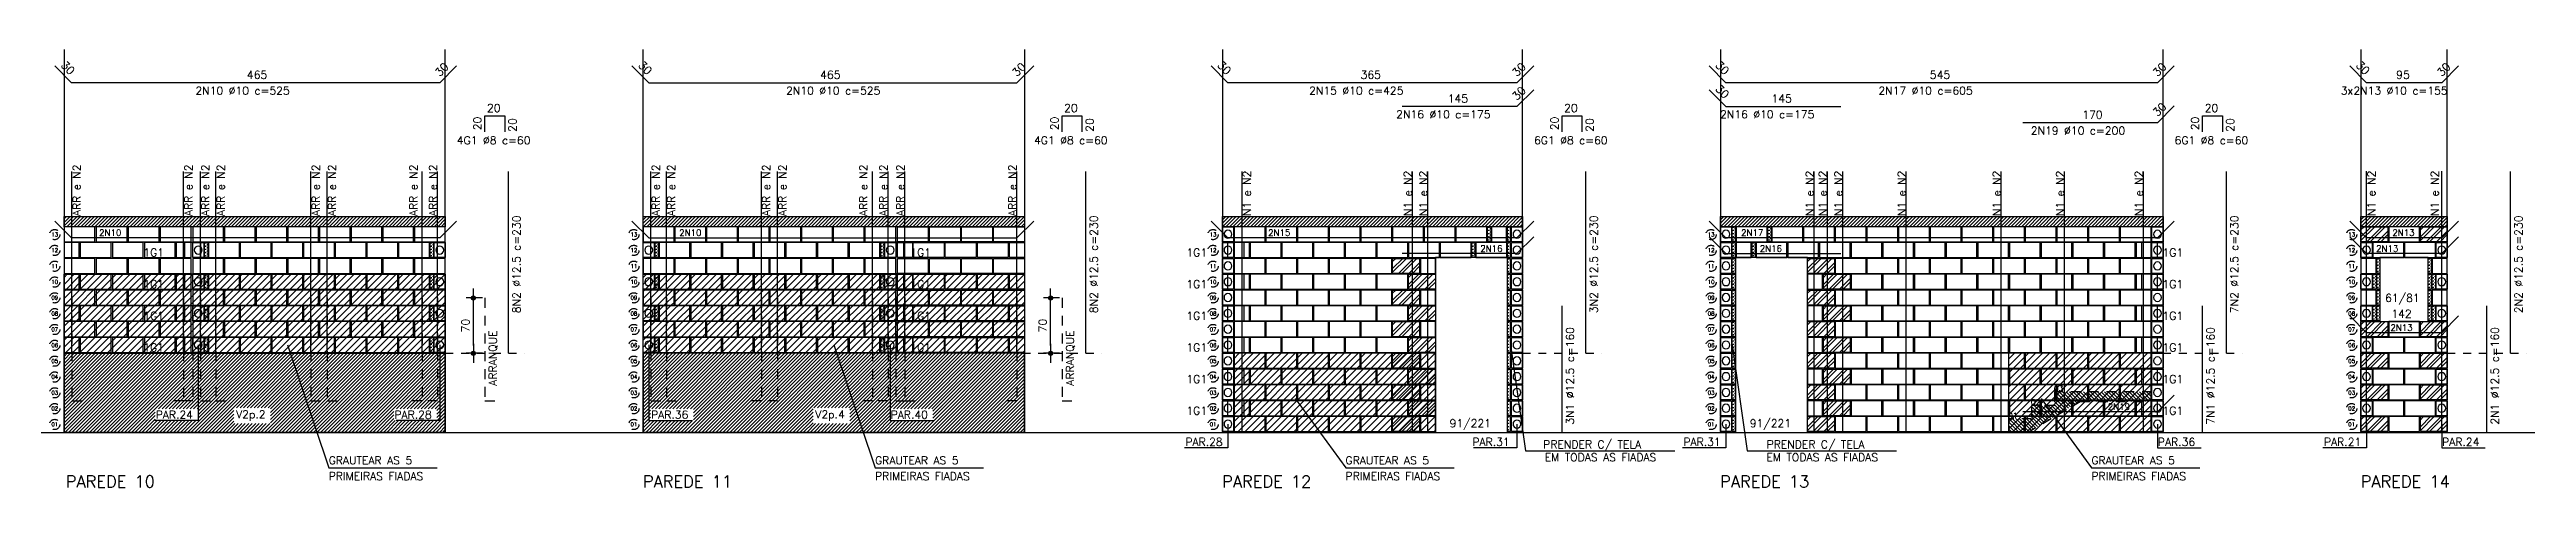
# Model space of a CAD drawing. Extents: x 0 to 187, y -7 to 20.
# Drawn here: x 80.22 to 111.5, y 3.31 to 8.84 of the extents above; entities that cross this region are included whole.
import ezdxf

# ---------------------------------------------------------------- set-up
doc = ezdxf.new("R2010")
doc.units = 0
doc.header["$LTSCALE"] = 0.5
doc.header["$MEASUREMENT"] = 0
doc.header["$PDMODE"] = 34
doc.header["$PDSIZE"] = 0.1
doc.linetypes.add('CENTER', pattern=[2, 1.25, -0.25, 0.25, -0.25])
doc.linetypes.add('HIDDEN', pattern=[0.375, 0.25, -0.125])
doc.layers.get('0').update_dxf_attribs({"linetype": 'CONTINUOUS'})
doc.layers.get('DEFPOINTS').update_dxf_attribs({"linetype": 'CONTINUOUS'})
for name, color, linetype in [('AUX00', 7, 'HIDDEN'), ('AUX01', 1, 'CONTINUOUS'), ('B04', 6, 'CONTINUOUS'), ('B19', 3, 'CONTINUOUS'), ('B19C', 126, 'CONTINUOUS'), ('B34', 150, 'CONTINUOUS'), ('B34C', 160, 'CONTINUOUS'), ('B39', 2, 'CONTINUOUS'), ('B39C', 5, 'CONTINUOUS'), ('BLOCOPERP', 2, 'CONTINUOUS'), ('BP', 106, 'CONTINUOUS'), ('COT01', 1, 'CONTINUOUS'), ('EIX01', 1, 'CENTER'), ('FERRO', 4, 'CONTINUOUS'), ('FERRO_CANALETA', 4, 'CONTINUOUS'), ('FERRO_GROUTE', 4, 'CONTINUOUS'), ('G1', 6, 'CONTINUOUS'), ('H04', 9, 'CONTINUOUS'), ('H34', 9, 'CONTINUOUS'), ('HATCH', 7, 'CONTINUOUS'), ('HATCHLAJE', 251, 'HIDDEN'), ('TXT02', 2, 'CONTINUOUS'), ('TXT05', 4, 'CONTINUOUS'), ('VIG01', 2, 'CONTINUOUS'), ('VIG02', 3, 'CONTINUOUS')]:
    doc.layers.add(name, color=color, linetype=linetype)
doc.styles.add('ROMANS', font='romans.shx')
doc.dimstyles.get("Standard").update_dxf_attribs({"dimscale": 0, "dimtxt": 0.2, "dimasz": 0.2, "dimexe": 0.18, "dimexo": 0.0625, "dimgap": 0.1, "dimtad": 1, "dimdec": 1, "dimlfac": 100, "dimrnd": 0.5, "dimzin": 13, "dimdsep": 46, "dimtxsty": 'ROMANS', "dimblk1": 'DE2', "dimblk2": 'DE2', "dimsah": 1, "dimcen": 0.1, "dimclrt": 3, "dimadec": 0, "dimazin": 0, "dimtfac": 1, "dimtix": 1, "dimtofl": 0, "dimtmove": 0, "dimatfit": 3, "dimldrblk": 'DE2', "dimfxl": 0, "dimtolj": 1, "dimtzin": 13, "dimarcsym": 0})
pattern_1 = [(45, (124.415215, -11.211046), (-0.022097087, 0.022097087), [])]

msp = doc.modelspace()

# ---------------------------------------------------------------- texts
at = {"layer": 'AUX00', "color": 2, "style": 'ROMANS'}
for s, p in [('13', (80.2383, 6.4809)), ('12', (80.2383, 6.2809)), ('13', (87.5533, 6.4809)), ('12', (87.5533, 6.2809)), ('13', (94.8684, 6.4809)), ('12', (94.8684, 6.2809)), ('13', (101.1584, 6.4809)), ('12', (101.1584, 6.2809)), ('13', (109.2484, 6.4809)), ('12', (109.2484, 6.2809)), ('11', (80.2383, 6.0809)), ('11', (87.5533, 6.0809)), ('11', (94.8684, 6.0809)), ('11', (101.1584, 6.0809)), ('11', (109.2484, 6.0809)), ('09', (80.2383, 5.6809)), ('10', (80.2383, 5.8809)), ('09', (87.5533, 5.6809)), ('10', (87.5533, 5.8809)), ('09', (94.8684, 5.6809)), ('10', (94.8684, 5.8809)), ('09', (101.1584, 5.6809)), ('10', (101.1584, 5.8809)), ('09', (109.2484, 5.6809)), ('10', (109.2484, 5.8809)), ('08', (80.2383, 5.4809)), ('07', (80.2383, 5.2809)), ('08', (87.5533, 5.4809)), ('07', (87.5533, 5.2809)), ('08', (94.8684, 5.4809)), ('07', (94.8684, 5.2809)), ('08', (101.1584, 5.4809)), ('07', (101.1584, 5.2809)), ('08', (109.2484, 5.4809)), ('07', (109.2484, 5.2809)), ('06', (80.2383, 5.0809)), ('06', (87.5533, 5.0809)), ('06', (94.8684, 5.0809)), ('06', (101.1584, 5.0809)), ('06', (109.2484, 5.0809)), ('05', (80.2383, 4.8809)), ('04', (80.2383, 4.6809)), ('05', (87.5533, 4.8809)), ('04', (87.5533, 4.6809)), ('05', (94.8684, 4.8809)), ('04', (94.8684, 4.6809)), ('05', (101.1584, 4.8809)), ('04', (101.1584, 4.6809)), ('05', (109.2484, 4.8809)), ('04', (109.2484, 4.6809)), ('03', (80.2383, 4.4809)), ('03', (87.5533, 4.4809)), ('03', (94.8684, 4.4809)), ('03', (101.1584, 4.4809)), ('03', (109.2484, 4.4809)), ('02', (80.2383, 4.2809)), ('01', (80.2383, 4.0809)), ('02', (87.5533, 4.2809)), ('01', (87.5533, 4.0809)), ('02', (94.8684, 4.2809)), ('01', (94.8684, 4.0809)), ('02', (101.1584, 4.2809)), ('01', (101.1584, 4.0809)), ('02', (109.2484, 4.2809)), ('01', (109.2484, 4.0809))]:
    msp.add_text(s, height=0.05, rotation=360, dxfattribs=at).set_placement(p)
at = {"layer": 'AUX00', "style": 'ROMANS'}
for s, p in [('02', (105.2405, 4.3519)), ('03', (105.5305, 4.5226)), ('01', (104.9505, 4.1813))]:
    msp.add_text(s, height=0.07, rotation=360, dxfattribs=at).set_placement(p)
at = {"layer": 'TXT02', "style": 'ROMANS'}
for s, rotation, p in [('30', 315, (80.3525, 8.6361)), ('30', 45, (85.1439, 8.4947)), ('30', 315.00026, (87.6425, 8.6361)), ('30', 45, (92.4339, 8.4947)), ('30', 314.99974, (94.9575, 8.6361)), ('30', 45.00026, (98.749, 8.4947)), ('30', 315, (101.2475, 8.6361)), ('30', 45, (106.839, 8.4947)), ('30', 315, (109.3375, 8.6361)), ('30', 44.99974, (110.429, 8.4947)), ('145', 0.00015, (97.874, 8.174)), ('30', 45, (98.749, 8.1947)), ('30', 314.99974, (101.2475, 8.3361)), ('145', 359.99992, (101.964, 8.174)), ('30', 45, (106.839, 7.9898)), ('20', 90, (85.6681, 7.8238)), ('20', 90, (86.1122, 7.8038)), ('20', 90, (92.9581, 7.8238)), ('20', 90, (93.4022, 7.8038)), ('2N16 %%C10 c=175', 0.00015, (97.224, 7.974)), ('20', 90, (99.2731, 7.8238)), ('20', 90, (99.7172, 7.8038)), ('2N16 %%C10 c=175', 359.99992, (101.314, 7.974)), ('20', 90, (107.3631, 7.8238)), ('20', 90, (107.8072, 7.8038)), ('ARR e N2', 90, (80.6078, 6.7385)), ('ARR e N2', 90, (82.0196, 6.7385)), ('ARR e N2', 90, (82.2328, 6.7385)), ('ARR e N2', 90, (82.4278, 6.7385)), ('ARR e N2', 90, (83.6278, 6.7385)), ('ARR e N2', 90, (83.8328, 6.7385)), ('ARR e N2', 90, (84.8613, 6.7385)), ('ARR e N2', 90, (85.1085, 6.7385)), ('ARR e N2', 90, (87.9228, 6.7385)), ('ARR e N2', 90, (88.1178, 6.7385)), ('ARR e N2', 90, (89.3178, 6.7385)), ('ARR e N2', 90, (89.5228, 6.7385)), ('ARR e N2', 90, (90.5439, 6.7385)), ('ARR e N2', 90, (90.7985, 6.7385)), ('ARR e N2', 90, (91.0117, 6.7385)), ('ARR e N2', 90, (92.4261, 6.7385)), ('N1 e N2', 90, (95.3878, 6.7385)), ('N1 e N2', 90, (97.4211, 6.7385)), ('N1 e N2', 90, (97.6161, 6.7385)), ('N1 e N2', 90, (102.4961, 6.7385)), ('N1 e N2', 90, (102.6611, 6.7385)), ('N1 e N2', 90, (102.8586, 6.7385)), ('N1 e N2', 90, (103.6586, 6.7385)), ('N1 e N2', 90, (104.8586, 6.7385)), ('N1 e N2', 90, (105.6586, 6.7385)), ('N1 e N2', 90, (106.6536, 6.7385)), ('N1 e N2', 90, (109.5903, 6.7385)), ('N1 e N2', 90, (110.3903, 6.7385)), ('8N2 %%C12.5 c=230', 90, (86.1639, 5.5116)), ('8N2 %%C12.5 c=230', 90, (93.4539, 5.5116)), ('3N2 %%C12.5 c=230', 90, (99.769, 5.5116)), ('7N2 %%C12.5 c=230', 90, (107.859, 5.5116)), ('2N2 %%C12.5 c=230', 90, (111.449, 5.5116)), ('3N1 %%C12.5 c=160', 90, (99.469, 4.1017)), ('7N1 %%C12.5 c=160', 90, (107.559, 4.1017)), ('2N1 %%C12.5 c=160', 90, (111.149, 4.1017)), ('ARRANQUE', 90, (85.8639, 4.5936)), ('ARRANQUE', 90, (93.1539, 4.5936)), ('PAR.24', 0, (81.5558, 4.1781)), ('V2p.2', 0, (82.5715, 4.1823)), ('PAR.28', 0, (84.5708, 4.1776)), ('PAR.36', 360, (87.8125, 4.1781)), ('V2p.4', 0, (89.8866, 4.1823)), ('PAR.40', 360, (90.8386, 4.1776)), ('PAR.28', 360, (94.5609, 3.8341)), ('PAR.31', 0, (98.1856, 3.8336)), ('PRENDER C/ TELA', 360, (99.0805, 3.8022)), ('PAR.31', 0, (100.8509, 3.8341)), ('PRENDER C/ TELA', 360, (101.9016, 3.8022)), ('PAR.36', 360, (106.8437, 3.8336)), ('PAR.21', 360, (108.9409, 3.8341)), ('PAR.24', 360, (110.4337, 3.8336)), ('GRAUTEAR AS 5', 0, (83.7409, 3.6009)), ('PRIMEIRAS FIADAS', 0, (83.7409, 3.4009)), ('GRAUTEAR AS 5', 0, (90.6421, 3.6009)), ('PRIMEIRAS FIADAS', 0, (90.6421, 3.4009)), ('GRAUTEAR AS 5', 0, (96.5841, 3.6009)), ('PRIMEIRAS FIADAS', 0, (96.5841, 3.4009)), ('EM TODAS AS FIADAS', 360, (99.0994, 3.6399)), ('EM TODAS AS FIADAS', 360, (101.8998, 3.6399)), ('GRAUTEAR AS 5', 0, (106.0041, 3.6009)), ('PRIMEIRAS FIADAS', 0, (106.0041, 3.4009))]:
    msp.add_text(s, height=0.1, rotation=rotation, dxfattribs=at).set_placement(p)
for s, height, p in [('465', 0.1, (82.708, 8.474)), ('465', 0.1, (89.9484, 8.474)), ('365', 0.1, (96.774, 8.474)), ('545', 0.1, (103.964, 8.474)), ('95', 0.1, (109.854, 8.474)), ('2N10 %%C10 c=525', 0.1, (82.058, 8.274)), ('20', 0.1, (85.7398, 8.0539)), ('2N10 %%C10 c=525', 0.1, (89.5174, 8.274)), ('20', 0.1, (93.0298, 8.0539)), ('2N15 %%C10 c=425', 0.1, (96.124, 8.274)), ('20', 0.1, (99.3448, 8.0539)), ('2N17 %%C10 c=605', 0.1, (103.314, 8.274)), ('20', 0.1, (107.4348, 8.0539)), ('3x2N13 %%C10 c=155', 0.1, (109.154, 8.274)), ('2N19 %%C10 c=200', 0.1, (105.239, 7.7691)), ('170', 0.1, (105.889, 7.9691)), ('4G1 %%C8 c=60', 0.1, (85.3598, 7.6461)), ('4G1 %%C8 c=60', 0.1, (92.6498, 7.6461)), ('6G1 %%C8 c=60', 0.1, (98.9648, 7.6461)), ('6G1 %%C8 c=60', 0.1, (107.0548, 7.6461)), ('2N10', 0.08, (80.8419, 6.4883)), ('1G1', 0.1, (81.3993, 6.228)), ('2N10', 0.08, (88.168, 6.4883)), ('1G1', 0.1, (91.0857, 6.228)), ('1G1', 0.1, (94.5744, 6.228)), ('2N15', 0.08, (95.6064, 6.4883)), ('2N16', 0.08, (98.2855, 6.2883)), ('2N17', 0.08, (101.5803, 6.4883)), ('2N16', 0.08, (101.8157, 6.2883)), ('1G1', 0.1, (106.9017, 6.228)), ('2N13', 0.08, (109.6002, 6.2883)), ('2N13', 0.08, (109.8049, 6.4883)), ('1G1', 0.1, (81.3993, 5.828)), ('1G1', 0.1, (91.0857, 5.828)), ('1G1', 0.1, (94.5744, 5.828)), ('1G1', 0.1, (106.9017, 5.828)), ('61/81', 0.1, (109.7124, 5.654)), ('1G1', 0.1, (81.3993, 5.428)), ('1G1', 0.1, (91.0857, 5.428)), ('1G1', 0.1, (94.5744, 5.428)), ('1G1', 0.1, (106.9017, 5.428)), ('2N13', 0.08, (109.7807, 5.2883)), ('142', 0.1, (109.7924, 5.454)), ('1G1', 0.1, (81.3993, 5.028)), ('1G1', 0.1, (91.0857, 5.028)), ('1G1', 0.1, (94.5744, 5.028)), ('1G1', 0.1, (106.9017, 5.028)), ('1G1', 0.1, (94.5744, 4.628)), ('1G1', 0.1, (106.9017, 4.628)), ('1G1', 0.1, (94.5744, 4.228)), ('91/221', 0.1, (97.898, 4.0698)), ('91/221', 0.1, (101.688, 4.0698)), ('2N19', 0.08, (106.2113, 4.2883)), ('1G1', 0.1, (106.9017, 4.228))]:
    msp.add_text(s, height=height, dxfattribs=at).set_placement(p)
at = {"layer": 'TXT05', "style": 'ROMANS'}
for s, p in [('PAREDE 10', (80.4204, 3.3078)), ('PAREDE 11', (87.7104, 3.3078)), ('PAREDE 12', (95.0255, 3.3078)), ('PAREDE 13', (101.3155, 3.3078)), ('PAREDE 14', (109.4055, 3.3078))]:
    msp.add_text(s, height=0.15, dxfattribs=at).set_placement(p)

# ---------------------------------------------------------------- blocks, each defined once
blk = doc.blocks.new('A$C57CC6AC6')
at = {"layer": 'BP'}
blk.add_lwpolyline([(0, 0.19), (0, 0), (0.14, 0), (0.14, 0.19)], close=True, dxfattribs=at)
blk.add_circle((0.07, 0.095), 0.05, dxfattribs=at)
blk = doc.blocks.new('DE2')
blk.add_line((-1.19, 0), (1.19, 0))
at = {"color": 2}
for radius in [0.256, 0.138]:
    blk.add_circle((0, 0), radius, dxfattribs=at)
blk = doc.blocks.new('*D59')
at = {"layer": 'COT01', "color": 0, "lineweight": -2}
for p, q in [((85.683, 5.704), (85.479, 5.704)), ((85.569, 5.104), (85.569, 5.604)), ((85.683, 5.004), (85.479, 5.004))]:
    blk.add_line(p, q, dxfattribs=at)
at = {"layer": 'DEFPOINTS', "color": 0}
for p in [(85.569, 5.704), (85.714, 5.704), (85.714, 5.004)]:
    blk.add_point(p, dxfattribs=at)
at = {"layer": 'COT01', "color": 0, "lineweight": -2, "xscale": 0.1, "yscale": 0.1, "zscale": 0.1}
for p, rotation in [((85.569, 5.704), 90), ((85.569, 5.004), 270)]:
    blk.add_blockref('DE2', p, dxfattribs=dict(at, rotation=rotation))
at = {"layer": 'COT01', "color": 3, "insert": (85.469, 5.354), "char_height": 0.1, "attachment_point": 5, "rotation": 90, "style": 'ROMANS'}
blk.add_mtext('\\A1;70', dxfattribs=at)
blk = doc.blocks.new('*D60')
at = {"layer": 'COT01', "color": 0, "lineweight": -2}
for p, q in [((92.973, 5.704), (92.769, 5.704)), ((92.859, 5.104), (92.859, 5.604)), ((92.973, 5.004), (92.769, 5.004))]:
    blk.add_line(p, q, dxfattribs=at)
at = {"layer": 'DEFPOINTS', "color": 0}
for p in [(92.859, 5.704), (93.004, 5.704), (93.004, 5.004)]:
    blk.add_point(p, dxfattribs=at)
at = {"layer": 'COT01', "color": 0, "lineweight": -2, "xscale": 0.1, "yscale": 0.1, "zscale": 0.1}
for p, rotation in [((92.859, 5.704), 90), ((92.859, 5.004), 270)]:
    blk.add_blockref('DE2', p, dxfattribs=dict(at, rotation=rotation))
at = {"layer": 'COT01', "color": 3, "insert": (92.759, 5.354), "char_height": 0.1, "attachment_point": 5, "rotation": 90, "style": 'ROMANS'}
blk.add_mtext('\\A1;70', dxfattribs=at)

# ---------------------------------------------------------------- dimensions: what is measured, and where the dimension line sits
at = {"layer": 'COT01'}
for base, p1, p2, picture, middle in [((85.569, 5.704), (85.7139, 5.004), (85.7139, 5.704), '*D59', (85.469, 5.354)), ((92.859, 5.704), (93.0039, 5.004), (93.0039, 5.704), '*D60', (92.759, 5.354))]:
    dim = msp.add_linear_dim(base=base, p1=p1, p2=p2, angle=90, dimstyle='Standard', override={"dimscale": 0.5, "dimblk": 'DE2', "dimtofl": 1}, dxfattribs=at)
    dim.commit()
    dim.dimension.update_dxf_attribs({"geometry": picture, "text_midpoint": middle})

# ---------------------------------------------------------------- hatches: boundary and pattern name
at = {"layer": 'AUX00'}
h = msp.add_hatch(dxfattribs=at)
h.set_pattern_fill('ANSI31', color=256, scale=0.25, angle=90, style=0)
h.set_pattern_definition([(135, (104.95897, 4.003954), (-0.0220971, -0.0220971), [])])
h.paths.add_polyline_path([(104.959, 4.1746), (104.959, 4.004), (105.1956, 4.004), (105.8617, 4.3958), (106.769, 4.3958), (106.769, 4.5158), (105.539, 4.5158), (105.539, 4.3452), (105.249, 4.3452), (105.249, 4.1746)])
at = {"layer": 'H04'}
h = msp.add_hatch(dxfattribs=at)
h.set_pattern_fill('CROSS', color=256, scale=0.08, style=0)
h.set_pattern_definition([(180, (94.060778, 31.096036), (-0.02, 0.02), [0.01, -0.03]), (90, (94.055778, 31.091036), (0.02, 0.02), [0.01, -0.03])])
h.paths.add_polyline_path([(98.379, 6.414), (98.419, 6.414), (98.419, 6.604), (98.379, 6.604)])
h = msp.add_hatch(dxfattribs=at)
h.set_pattern_fill('CROSS', color=256, scale=0.08, style=0)
h.set_pattern_definition([(180, (94.310743, 31.096036), (-0.02, 0.02), [0.01, -0.03]), (90, (94.305743, 31.091036), (0.02, 0.02), [0.01, -0.03])])
h.paths.add_polyline_path([(98.6289, 6.414), (98.6689, 6.414), (98.6689, 6.604), (98.6289, 6.604)])
h = msp.add_hatch(dxfattribs=at)
h.set_pattern_fill('CROSS', color=256, scale=0.08, style=0)
h.set_pattern_definition([(180, (97.150743, 31.096036), (-0.02, 0.02), [0.01, -0.03]), (90, (97.145743, 31.091036), (0.02, 0.02), [0.01, -0.03])])
h.paths.add_polyline_path([(101.4689, 6.414), (101.5089, 6.414), (101.5089, 6.604), (101.4689, 6.604)])
h = msp.add_hatch(dxfattribs=at)
h.set_pattern_fill('CROSS', color=256, scale=0.08, style=0)
h.set_pattern_definition([(180, (97.600707, 31.096036), (-0.02, 0.02), [0.01, -0.03]), (90, (97.595707, 31.091036), (0.02, 0.02), [0.01, -0.03])])
h.paths.add_polyline_path([(101.9189, 6.414), (101.9589, 6.414), (101.9589, 6.604), (101.9189, 6.604)])
h = msp.add_hatch(dxfattribs=at)
h.set_pattern_fill('CROSS', color=256, scale=0.08, style=0)
h.set_pattern_definition([(180, (77.855706, 30.896035), (-0.02, 0.02), [0.01, -0.03]), (90, (77.850706, 30.891035), (0.02, 0.02), [0.01, -0.03])])
h.paths.add_polyline_path([(82.1739, 6.214), (82.2139, 6.214), (82.2139, 6.404), (82.1739, 6.404)])
h = msp.add_hatch(dxfattribs=at)
h.set_pattern_fill('CROSS', color=256, scale=0.08, style=0)
h.set_pattern_definition([(180, (80.705706, 30.896035), (-0.02, 0.02), [0.01, -0.03]), (90, (80.700706, 30.891035), (0.02, 0.02), [0.01, -0.03])])
h.paths.add_polyline_path([(85.0239, 6.214), (85.0639, 6.214), (85.0639, 6.404), (85.0239, 6.404)])
h = msp.add_hatch(dxfattribs=at)
h.set_pattern_fill('CROSS', color=256, scale=0.08, style=0)
h.set_pattern_definition([(180, (83.545706, 30.896035), (-0.02, 0.02), [0.01, -0.03]), (90, (83.540706, 30.891035), (0.02, 0.02), [0.01, -0.03])])
h.paths.add_polyline_path([(87.8639, 6.214), (87.9039, 6.214), (87.9039, 6.404), (87.8639, 6.404)])
h = msp.add_hatch(dxfattribs=at)
h.set_pattern_fill('CROSS', color=256, scale=0.08, style=0)
h.set_pattern_definition([(180, (86.395706, 30.896035), (-0.02, 0.02), [0.01, -0.03]), (90, (86.390706, 30.891035), (0.02, 0.02), [0.01, -0.03])])
h.paths.add_polyline_path([(90.7139, 6.214), (90.7539, 6.214), (90.7539, 6.404), (90.7139, 6.404)])
h = msp.add_hatch(dxfattribs=at)
h.set_pattern_fill('CROSS', color=256, scale=0.08, style=0)
h.set_pattern_definition([(180, (93.860742, 30.896035), (-0.02, 0.02), [0.01, -0.03]), (90, (93.855742, 30.891035), (0.02, 0.02), [0.01, -0.03])])
h.paths.add_polyline_path([(98.1789, 6.214), (98.2189, 6.214), (98.2189, 6.404), (98.1789, 6.404)])
h = msp.add_hatch(dxfattribs=at)
h.set_pattern_fill('CROSS', color=256, scale=0.08, style=0)
h.set_pattern_definition([(180, (94.310743, 30.896035), (-0.02, 0.02), [0.01, -0.03]), (90, (94.305743, 30.891035), (0.02, 0.02), [0.01, -0.03])])
h.paths.add_polyline_path([(98.6289, 6.214), (98.6689, 6.214), (98.6689, 6.404), (98.6289, 6.404)])
h = msp.add_hatch(dxfattribs=at)
h.set_pattern_fill('CROSS', color=256, scale=0.08, style=0)
h.set_pattern_definition([(180, (97.150743, 30.896035), (-0.02, 0.02), [0.01, -0.03]), (90, (97.145743, 30.891035), (0.02, 0.02), [0.01, -0.03])])
h.paths.add_polyline_path([(101.4689, 6.214), (101.5089, 6.214), (101.5089, 6.404), (101.4689, 6.404)])
h = msp.add_hatch(dxfattribs=at)
h.set_pattern_fill('CROSS', color=256, scale=0.08, style=0)
h.set_pattern_definition([(180, (97.400707, 30.896035), (-0.02, 0.02), [0.01, -0.03]), (90, (97.395707, 30.891035), (0.02, 0.02), [0.01, -0.03])])
h.paths.add_polyline_path([(101.7189, 6.214), (101.7589, 6.214), (101.7589, 6.404), (101.7189, 6.404)])
h = msp.add_hatch(dxfattribs=at)
h.set_pattern_fill('CROSS', color=256, scale=0.08, style=0)
h.set_pattern_definition([(180, (77.855706, 30.496035), (-0.02, 0.02), [0.01, -0.03]), (90, (77.850706, 30.491035), (0.02, 0.02), [0.01, -0.03])])
h.paths.add_polyline_path([(82.1739, 5.814), (82.2139, 5.814), (82.2139, 6.004), (82.1739, 6.004)])
h = msp.add_hatch(dxfattribs=at)
h.set_pattern_fill('CROSS', color=256, scale=0.08, style=0)
h.set_pattern_definition([(180, (80.705706, 30.496035), (-0.02, 0.02), [0.01, -0.03]), (90, (80.700706, 30.491035), (0.02, 0.02), [0.01, -0.03])])
h.paths.add_polyline_path([(85.0239, 5.814), (85.0639, 5.814), (85.0639, 6.004), (85.0239, 6.004)])
h = msp.add_hatch(dxfattribs=at)
h.set_pattern_fill('CROSS', color=256, scale=0.08, style=0)
h.set_pattern_definition([(180, (83.545706, 30.496035), (-0.02, 0.02), [0.01, -0.03]), (90, (83.540706, 30.491035), (0.02, 0.02), [0.01, -0.03])])
h.paths.add_polyline_path([(87.8639, 5.814), (87.9039, 5.814), (87.9039, 6.004), (87.8639, 6.004)])
h = msp.add_hatch(dxfattribs=at)
h.set_pattern_fill('CROSS', color=256, scale=0.08, style=0)
h.set_pattern_definition([(180, (86.395706, 30.496035), (-0.02, 0.02), [0.01, -0.03]), (90, (86.390706, 30.491035), (0.02, 0.02), [0.01, -0.03])])
h.paths.add_polyline_path([(90.7139, 5.814), (90.7539, 5.814), (90.7539, 6.004), (90.7139, 6.004)])
h = msp.add_hatch(dxfattribs=at)
h.set_pattern_fill('CROSS', color=256, scale=0.08, style=0)
h.set_pattern_definition([(180, (94.310743, 30.696035), (-0.02, 0.02), [0.01, -0.03]), (90, (94.305743, 30.691035), (0.02, 0.02), [0.01, -0.03])])
h.paths.add_polyline_path([(98.6289, 6.014), (98.6689, 6.014), (98.6689, 6.204), (98.6289, 6.204)])
h = msp.add_hatch(dxfattribs=at)
h.set_pattern_fill('CROSS', color=256, scale=0.08, style=0)
h.set_pattern_definition([(180, (94.310743, 30.496035), (-0.02, 0.02), [0.01, -0.03]), (90, (94.305743, 30.491035), (0.02, 0.02), [0.01, -0.03])])
h.paths.add_polyline_path([(98.6289, 5.814), (98.6689, 5.814), (98.6689, 6.004), (98.6289, 6.004)])
h = msp.add_hatch(dxfattribs=at)
h.set_pattern_fill('CROSS', color=256, scale=0.08, style=0)
h.set_pattern_definition([(180, (97.150743, 30.696035), (-0.02, 0.02), [0.01, -0.03]), (90, (97.145743, 30.691035), (0.02, 0.02), [0.01, -0.03])])
h.paths.add_polyline_path([(101.4689, 6.014), (101.5089, 6.014), (101.5089, 6.204), (101.4689, 6.204)])
h = msp.add_hatch(dxfattribs=at)
h.set_pattern_fill('CROSS', color=256, scale=0.08, style=0)
h.set_pattern_definition([(180, (97.150743, 30.496035), (-0.02, 0.02), [0.01, -0.03]), (90, (97.145743, 30.491035), (0.02, 0.02), [0.01, -0.03])])
h.paths.add_polyline_path([(101.4689, 5.814), (101.5089, 5.814), (101.5089, 6.004), (101.4689, 6.004)])
h = msp.add_hatch(dxfattribs=at)
h.set_pattern_fill('CROSS', color=256, scale=0.08, style=0)
h.set_pattern_definition([(180, (105.240743, 30.496034), (-0.02, 0.02), [0.01, -0.03]), (90, (105.235743, 30.491034), (0.02, 0.02), [0.01, -0.03])])
h.paths.add_polyline_path([(109.5589, 5.814), (109.5989, 5.814), (109.5989, 6.004), (109.5589, 6.004)])
h = msp.add_hatch(dxfattribs=at)
h.set_pattern_fill('CROSS', color=256, scale=0.08, style=0)
h.set_pattern_definition([(180, (105.290743, 30.696034), (-0.02, 0.02), [0.01, -0.03]), (90, (105.285743, 30.691034), (0.02, 0.02), [0.01, -0.03])])
h.paths.add_polyline_path([(109.6089, 6.014), (109.6489, 6.014), (109.6489, 6.204), (109.6089, 6.204)])
h = msp.add_hatch(dxfattribs=at)
h.set_pattern_fill('CROSS', color=256, scale=0.08, style=0)
h.set_pattern_definition([(180, (105.290707, 30.496034), (-0.02, 0.02), [0.01, -0.03]), (90, (105.285707, 30.491034), (0.02, 0.02), [0.01, -0.03])])
h.paths.add_polyline_path([(109.6089, 5.814), (109.6489, 5.814), (109.6489, 6.004), (109.6089, 6.004)])
h = msp.add_hatch(dxfattribs=at)
h.set_pattern_fill('CROSS', color=256, scale=0.08, style=0)
h.set_pattern_definition([(180, (105.940671, 30.696034), (-0.02, 0.02), [0.01, -0.03]), (90, (105.935671, 30.691034), (0.02, 0.02), [0.01, -0.03])])
h.paths.add_polyline_path([(110.2589, 6.014), (110.2989, 6.014), (110.2989, 6.204), (110.2589, 6.204)])
h = msp.add_hatch(dxfattribs=at)
h.set_pattern_fill('CROSS', color=256, scale=0.08, style=0)
h.set_pattern_definition([(180, (105.940707, 30.496034), (-0.02, 0.02), [0.01, -0.03]), (90, (105.935707, 30.491034), (0.02, 0.02), [0.01, -0.03])])
h.paths.add_polyline_path([(110.2589, 5.814), (110.2989, 5.814), (110.2989, 6.004), (110.2589, 6.004)])
h = msp.add_hatch(dxfattribs=at)
h.set_pattern_fill('CROSS', color=256, scale=0.08, style=0)
h.set_pattern_definition([(180, (105.990814, 30.496034), (-0.02, 0.02), [0.01, -0.03]), (90, (105.985814, 30.491034), (0.02, 0.02), [0.01, -0.03])])
h.paths.add_polyline_path([(110.309, 5.814), (110.349, 5.814), (110.349, 6.004), (110.309, 6.004)])
h = msp.add_hatch(dxfattribs=at)
h.set_pattern_fill('CROSS', color=256, scale=0.08, style=0)
h.set_pattern_definition([(180, (94.310743, 30.296035), (-0.02, 0.02), [0.01, -0.03]), (90, (94.305743, 30.291035), (0.02, 0.02), [0.01, -0.03])])
h.paths.add_polyline_path([(98.6289, 5.614), (98.6689, 5.614), (98.6689, 5.804), (98.6289, 5.804)])
h = msp.add_hatch(dxfattribs=at)
h.set_pattern_fill('CROSS', color=256, scale=0.08, style=0)
h.set_pattern_definition([(180, (97.150743, 30.296035), (-0.02, 0.02), [0.01, -0.03]), (90, (97.145743, 30.291035), (0.02, 0.02), [0.01, -0.03])])
h.paths.add_polyline_path([(101.4689, 5.614), (101.5089, 5.614), (101.5089, 5.804), (101.4689, 5.804)])
h = msp.add_hatch(dxfattribs=at)
h.set_pattern_fill('CROSS', color=256, scale=0.08, style=0)
h.set_pattern_definition([(180, (105.290743, 30.296034), (-0.02, 0.02), [0.01, -0.03]), (90, (105.285743, 30.291034), (0.02, 0.02), [0.01, -0.03])])
h.paths.add_polyline_path([(109.6089, 5.614), (109.6489, 5.614), (109.6489, 5.804), (109.6089, 5.804)])
h = msp.add_hatch(dxfattribs=at)
h.set_pattern_fill('CROSS', color=256, scale=0.08, style=0)
h.set_pattern_definition([(180, (105.940671, 30.296034), (-0.02, 0.02), [0.01, -0.03]), (90, (105.935671, 30.291034), (0.02, 0.02), [0.01, -0.03])])
h.paths.add_polyline_path([(110.2589, 5.614), (110.2989, 5.614), (110.2989, 5.804), (110.2589, 5.804)])
h = msp.add_hatch(dxfattribs=at)
h.set_pattern_fill('CROSS', color=256, scale=0.08, style=0)
h.set_pattern_definition([(180, (77.855706, 30.096035), (-0.02, 0.02), [0.01, -0.03]), (90, (77.850706, 30.091035), (0.02, 0.02), [0.01, -0.03])])
h.paths.add_polyline_path([(82.1739, 5.414), (82.2139, 5.414), (82.2139, 5.604), (82.1739, 5.604)])
h = msp.add_hatch(dxfattribs=at)
h.set_pattern_fill('CROSS', color=256, scale=0.08, style=0)
h.set_pattern_definition([(180, (80.705706, 30.096035), (-0.02, 0.02), [0.01, -0.03]), (90, (80.700706, 30.091035), (0.02, 0.02), [0.01, -0.03])])
h.paths.add_polyline_path([(85.0239, 5.414), (85.0639, 5.414), (85.0639, 5.604), (85.0239, 5.604)])
h = msp.add_hatch(dxfattribs=at)
h.set_pattern_fill('CROSS', color=256, scale=0.08, style=0)
h.set_pattern_definition([(180, (83.545706, 30.096035), (-0.02, 0.02), [0.01, -0.03]), (90, (83.540706, 30.091035), (0.02, 0.02), [0.01, -0.03])])
h.paths.add_polyline_path([(87.8639, 5.414), (87.9039, 5.414), (87.9039, 5.604), (87.8639, 5.604)])
h = msp.add_hatch(dxfattribs=at)
h.set_pattern_fill('CROSS', color=256, scale=0.08, style=0)
h.set_pattern_definition([(180, (86.395706, 30.096035), (-0.02, 0.02), [0.01, -0.03]), (90, (86.390706, 30.091035), (0.02, 0.02), [0.01, -0.03])])
h.paths.add_polyline_path([(90.7139, 5.414), (90.7539, 5.414), (90.7539, 5.604), (90.7139, 5.604)])
h = msp.add_hatch(dxfattribs=at)
h.set_pattern_fill('CROSS', color=256, scale=0.08, style=0)
h.set_pattern_definition([(180, (94.310743, 30.096035), (-0.02, 0.02), [0.01, -0.03]), (90, (94.305743, 30.091035), (0.02, 0.02), [0.01, -0.03])])
h.paths.add_polyline_path([(98.6289, 5.414), (98.6689, 5.414), (98.6689, 5.604), (98.6289, 5.604)])
h = msp.add_hatch(dxfattribs=at)
h.set_pattern_fill('CROSS', color=256, scale=0.08, style=0)
h.set_pattern_definition([(180, (94.310743, 29.896034), (-0.02, 0.02), [0.01, -0.03]), (90, (94.305743, 29.891034), (0.02, 0.02), [0.01, -0.03])])
h.paths.add_polyline_path([(98.6289, 5.214), (98.6689, 5.214), (98.6689, 5.404), (98.6289, 5.404)])
h = msp.add_hatch(dxfattribs=at)
h.set_pattern_fill('CROSS', color=256, scale=0.08, style=0)
h.set_pattern_definition([(180, (97.150743, 30.096035), (-0.02, 0.02), [0.01, -0.03]), (90, (97.145743, 30.091035), (0.02, 0.02), [0.01, -0.03])])
h.paths.add_polyline_path([(101.4689, 5.414), (101.5089, 5.414), (101.5089, 5.604), (101.4689, 5.604)])
h = msp.add_hatch(dxfattribs=at)
h.set_pattern_fill('CROSS', color=256, scale=0.08, style=0)
h.set_pattern_definition([(180, (97.150743, 29.896034), (-0.02, 0.02), [0.01, -0.03]), (90, (97.145743, 29.891034), (0.02, 0.02), [0.01, -0.03])])
h.paths.add_polyline_path([(101.4689, 5.214), (101.5089, 5.214), (101.5089, 5.404), (101.4689, 5.404)])
h = msp.add_hatch(dxfattribs=at)
h.set_pattern_fill('CROSS', color=256, scale=0.08, style=0)
h.set_pattern_definition([(180, (105.240743, 30.096034), (-0.02, 0.02), [0.01, -0.03]), (90, (105.235743, 30.091034), (0.02, 0.02), [0.01, -0.03])])
h.paths.add_polyline_path([(109.5589, 5.414), (109.5989, 5.414), (109.5989, 5.604), (109.5589, 5.604)])
h = msp.add_hatch(dxfattribs=at)
h.set_pattern_fill('CROSS', color=256, scale=0.08, style=0)
h.set_pattern_definition([(180, (105.290707, 30.096034), (-0.02, 0.02), [0.01, -0.03]), (90, (105.285707, 30.091034), (0.02, 0.02), [0.01, -0.03])])
h.paths.add_polyline_path([(109.6089, 5.414), (109.6489, 5.414), (109.6489, 5.604), (109.6089, 5.604)])
h = msp.add_hatch(dxfattribs=at)
h.set_pattern_fill('CROSS', color=256, scale=0.08, style=0)
h.set_pattern_definition([(180, (105.940707, 30.096034), (-0.02, 0.02), [0.01, -0.03]), (90, (105.935707, 30.091034), (0.02, 0.02), [0.01, -0.03])])
h.paths.add_polyline_path([(110.2589, 5.414), (110.2989, 5.414), (110.2989, 5.604), (110.2589, 5.604)])
h = msp.add_hatch(dxfattribs=at)
h.set_pattern_fill('CROSS', color=256, scale=0.08, style=0)
h.set_pattern_definition([(180, (105.990814, 30.096034), (-0.02, 0.02), [0.01, -0.03]), (90, (105.985814, 30.091034), (0.02, 0.02), [0.01, -0.03])])
h.paths.add_polyline_path([(110.309, 5.414), (110.349, 5.414), (110.349, 5.604), (110.309, 5.604)])
h = msp.add_hatch(dxfattribs=at)
h.set_pattern_fill('CROSS', color=256, scale=0.08, style=0)
h.set_pattern_definition([(180, (77.855706, 29.696034), (-0.02, 0.02), [0.01, -0.03]), (90, (77.850706, 29.691034), (0.02, 0.02), [0.01, -0.03])])
h.paths.add_polyline_path([(82.1739, 5.014), (82.2139, 5.014), (82.2139, 5.204), (82.1739, 5.204)])
h = msp.add_hatch(dxfattribs=at)
h.set_pattern_fill('CROSS', color=256, scale=0.08, style=0)
h.set_pattern_definition([(180, (80.705706, 29.696034), (-0.02, 0.02), [0.01, -0.03]), (90, (80.700706, 29.691034), (0.02, 0.02), [0.01, -0.03])])
h.paths.add_polyline_path([(85.0239, 5.014), (85.0639, 5.014), (85.0639, 5.204), (85.0239, 5.204)])
h = msp.add_hatch(dxfattribs=at)
h.set_pattern_fill('CROSS', color=256, scale=0.08, style=0)
h.set_pattern_definition([(180, (83.545706, 29.696034), (-0.02, 0.02), [0.01, -0.03]), (90, (83.540706, 29.691034), (0.02, 0.02), [0.01, -0.03])])
h.paths.add_polyline_path([(87.8639, 5.014), (87.9039, 5.014), (87.9039, 5.204), (87.8639, 5.204)])
h = msp.add_hatch(dxfattribs=at)
h.set_pattern_fill('CROSS', color=256, scale=0.08, style=0)
h.set_pattern_definition([(180, (86.395706, 29.696034), (-0.02, 0.02), [0.01, -0.03]), (90, (86.390706, 29.691034), (0.02, 0.02), [0.01, -0.03])])
h.paths.add_polyline_path([(90.7139, 5.014), (90.7539, 5.014), (90.7539, 5.204), (90.7139, 5.204)])
h = msp.add_hatch(dxfattribs=at)
h.set_pattern_fill('CROSS', color=256, scale=0.08, style=0)
h.set_pattern_definition([(180, (94.310743, 29.696034), (-0.02, 0.02), [0.01, -0.03]), (90, (94.305743, 29.691034), (0.02, 0.02), [0.01, -0.03])])
h.paths.add_polyline_path([(98.6289, 5.014), (98.6689, 5.014), (98.6689, 5.204), (98.6289, 5.204)])
h = msp.add_hatch(dxfattribs=at)
h.set_pattern_fill('CROSS', color=256, scale=0.08, style=0)
h.set_pattern_definition([(180, (97.150743, 29.696034), (-0.02, 0.02), [0.01, -0.03]), (90, (97.145743, 29.691034), (0.02, 0.02), [0.01, -0.03])])
h.paths.add_polyline_path([(101.4689, 5.014), (101.5089, 5.014), (101.5089, 5.204), (101.4689, 5.204)])
h = msp.add_hatch(dxfattribs=at)
h.set_pattern_fill('CROSS', color=256, scale=0.08, style=0)
h.set_pattern_definition([(180, (94.310743, 29.496034), (-0.02, 0.02), [0.01, -0.03]), (90, (94.305743, 29.491034), (0.02, 0.02), [0.01, -0.03])])
h.paths.add_polyline_path([(98.6289, 4.814), (98.6689, 4.814), (98.6689, 5.004), (98.6289, 5.004)])
h = msp.add_hatch(dxfattribs=at)
h.set_pattern_fill('CROSS', color=256, scale=0.08, style=0)
h.set_pattern_definition([(180, (94.310743, 29.296034), (-0.02, 0.02), [0.01, -0.03]), (90, (94.305743, 29.291034), (0.02, 0.02), [0.01, -0.03])])
h.paths.add_polyline_path([(98.6289, 4.614), (98.6689, 4.614), (98.6689, 4.804), (98.6289, 4.804)])
h = msp.add_hatch(dxfattribs=at)
h.set_pattern_fill('CROSS', color=256, scale=0.08, style=0)
h.set_pattern_definition([(180, (97.150743, 29.496034), (-0.02, 0.02), [0.01, -0.03]), (90, (97.145743, 29.491034), (0.02, 0.02), [0.01, -0.03])])
h.paths.add_polyline_path([(101.4689, 4.814), (101.5089, 4.814), (101.5089, 5.004), (101.4689, 5.004)])
h = msp.add_hatch(dxfattribs=at)
h.set_pattern_fill('CROSS', color=256, scale=0.08, style=0)
h.set_pattern_definition([(180, (97.150743, 29.296034), (-0.02, 0.02), [0.01, -0.03]), (90, (97.145743, 29.291034), (0.02, 0.02), [0.01, -0.03])])
h.paths.add_polyline_path([(101.4689, 4.614), (101.5089, 4.614), (101.5089, 4.804), (101.4689, 4.804)])
h = msp.add_hatch(dxfattribs=at)
h.set_pattern_fill('CROSS', color=256, scale=0.08, style=0)
h.set_pattern_definition([(180, (94.310743, 29.096033), (-0.02, 0.02), [0.01, -0.03]), (90, (94.305743, 29.091033), (0.02, 0.02), [0.01, -0.03])])
h.paths.add_polyline_path([(98.6289, 4.414), (98.6689, 4.414), (98.6689, 4.604), (98.6289, 4.604)])
h = msp.add_hatch(dxfattribs=at)
h.set_pattern_fill('CROSS', color=256, scale=0.08, style=0)
h.set_pattern_definition([(180, (94.310743, 28.896033), (-0.02, 0.02), [0.01, -0.03]), (90, (94.305743, 28.891033), (0.02, 0.02), [0.01, -0.03])])
h.paths.add_polyline_path([(98.6289, 4.214), (98.6689, 4.214), (98.6689, 4.404), (98.6289, 4.404)])
h = msp.add_hatch(dxfattribs=at)
h.set_pattern_fill('CROSS', color=256, scale=0.08, style=0)
h.set_pattern_definition([(180, (97.150743, 29.096033), (-0.02, 0.02), [0.01, -0.03]), (90, (97.145743, 29.091033), (0.02, 0.02), [0.01, -0.03])])
h.paths.add_polyline_path([(101.4689, 4.414), (101.5089, 4.414), (101.5089, 4.604), (101.4689, 4.604)])
h = msp.add_hatch(dxfattribs=at)
h.set_pattern_fill('CROSS', color=256, scale=0.08, style=0)
h.set_pattern_definition([(180, (97.150743, 28.896033), (-0.02, 0.02), [0.01, -0.03]), (90, (97.145743, 28.891033), (0.02, 0.02), [0.01, -0.03])])
h.paths.add_polyline_path([(101.4689, 4.214), (101.5089, 4.214), (101.5089, 4.404), (101.4689, 4.404)])
h = msp.add_hatch(dxfattribs=at)
h.set_pattern_fill('CROSS', color=256, scale=0.08, style=0)
h.set_pattern_definition([(180, (94.310743, 28.696033), (-0.02, 0.02), [0.01, -0.03]), (90, (94.305743, 28.691033), (0.02, 0.02), [0.01, -0.03])])
h.paths.add_polyline_path([(98.6289, 4.014), (98.6689, 4.014), (98.6689, 4.204), (98.6289, 4.204)])
h = msp.add_hatch(dxfattribs=at)
h.set_pattern_fill('CROSS', color=256, scale=0.08, style=0)
h.set_pattern_definition([(180, (97.150743, 28.696033), (-0.02, 0.02), [0.01, -0.03]), (90, (97.145743, 28.691033), (0.02, 0.02), [0.01, -0.03])])
h.paths.add_polyline_path([(101.4689, 4.014), (101.5089, 4.014), (101.5089, 4.204), (101.4689, 4.204)])
at = {"layer": 'H34'}
h = msp.add_hatch(dxfattribs=at)
h.set_pattern_fill('ANSI32', color=256, scale=0.25, style=0)
h.set_pattern_definition([(45, (248.27717, -97.68135), (-0.06629126, 0.06629126), []), (45, (248.321365, -97.68135), (-0.06629126, 0.06629126), [])])
h.paths.add_polyline_path([(109.409, 6.604), (109.409, 6.414), (109.749, 6.414), (109.749, 6.604)])
h = msp.add_hatch(dxfattribs=at)
h.set_pattern_fill('ANSI32', color=256, scale=0.25, style=0)
h.set_pattern_definition([(45, (249.02717, -97.68135), (-0.06629126, 0.06629126), []), (45, (249.07137, -97.68135), (-0.06629126, 0.06629126), [])])
h.paths.add_polyline_path([(110.159, 6.604), (110.159, 6.414), (110.499, 6.414), (110.499, 6.604)])
h = msp.add_hatch(dxfattribs=at)
h.set_pattern_fill('ANSI32', color=256, scale=0.25, style=0)
h.set_pattern_definition([(45, (236.04717, -98.08135), (-0.06629126, 0.06629126), []), (45, (236.091365, -98.08135), (-0.06629126, 0.06629126), [])])
h.paths.add_polyline_path([(97.179, 6.204), (97.179, 6.014), (97.519, 6.014), (97.519, 6.204)])
h = msp.add_hatch(dxfattribs=at)
h.set_pattern_fill('ANSI32', color=256, scale=0.25, style=0)
h.set_pattern_definition([(45, (236.24717, -98.28135), (-0.06629126, 0.06629126), []), (45, (236.291365, -98.28135), (-0.06629126, 0.06629126), [])])
h.paths.add_polyline_path([(97.379, 6.004), (97.379, 5.814), (97.719, 5.814), (97.719, 6.004)])
h = msp.add_hatch(dxfattribs=at)
h.set_pattern_fill('ANSI32', color=256, scale=0.25, style=0)
h.set_pattern_definition([(45, (241.28717, -98.08135), (-0.06629126, 0.06629126), []), (45, (241.331365, -98.08135), (-0.06629126, 0.06629126), [])])
h.paths.add_polyline_path([(102.419, 6.204), (102.419, 6.014), (102.759, 6.014), (102.759, 6.204)])
h = msp.add_hatch(dxfattribs=at)
h.set_pattern_fill('ANSI32', color=256, scale=0.25, style=0)
h.set_pattern_definition([(45, (241.48717, -98.28135), (-0.06629126, 0.06629126), []), (45, (241.531365, -98.28135), (-0.06629126, 0.06629126), [])])
h.paths.add_polyline_path([(102.619, 6.004), (102.619, 5.814), (102.959, 5.814), (102.959, 6.004)])
h = msp.add_hatch(dxfattribs=at)
h.set_pattern_fill('ANSI32', color=256, scale=0.25, style=0)
h.set_pattern_definition([(45, (236.04717, -98.48135), (-0.06629126, 0.06629126), []), (45, (236.091365, -98.48135), (-0.06629126, 0.06629126), [])])
h.paths.add_polyline_path([(97.179, 5.804), (97.179, 5.614), (97.519, 5.614), (97.519, 5.804)])
h = msp.add_hatch(dxfattribs=at)
h.set_pattern_fill('ANSI32', color=256, scale=0.25, style=0)
h.set_pattern_definition([(45, (241.28717, -98.48135), (-0.06629126, 0.06629126), []), (45, (241.331365, -98.48135), (-0.06629126, 0.06629126), [])])
h.paths.add_polyline_path([(102.419, 5.804), (102.419, 5.614), (102.759, 5.614), (102.759, 5.804)])
h = msp.add_hatch(dxfattribs=at)
h.set_pattern_fill('ANSI32', color=256, scale=0.25, style=0)
h.set_pattern_definition([(45, (236.04717, -98.88135), (-0.06629126, 0.06629126), []), (45, (236.091365, -98.88135), (-0.06629126, 0.06629126), [])])
h.paths.add_polyline_path([(97.179, 5.404), (97.179, 5.214), (97.519, 5.214), (97.519, 5.404)])
h = msp.add_hatch(dxfattribs=at)
h.set_pattern_fill('ANSI32', color=256, scale=0.25, style=0)
h.set_pattern_definition([(45, (236.24717, -98.68135), (-0.06629126, 0.06629126), []), (45, (236.291365, -98.68135), (-0.06629126, 0.06629126), [])])
h.paths.add_polyline_path([(97.379, 5.604), (97.379, 5.414), (97.719, 5.414), (97.719, 5.604)])
h = msp.add_hatch(dxfattribs=at)
h.set_pattern_fill('ANSI32', color=256, scale=0.25, style=0)
h.set_pattern_definition([(45, (241.28717, -98.88135), (-0.06629126, 0.06629126), []), (45, (241.331365, -98.88135), (-0.06629126, 0.06629126), [])])
h.paths.add_polyline_path([(102.419, 5.404), (102.419, 5.214), (102.759, 5.214), (102.759, 5.404)])
h = msp.add_hatch(dxfattribs=at)
h.set_pattern_fill('ANSI32', color=256, scale=0.25, style=0)
h.set_pattern_definition([(45, (241.48717, -98.68135), (-0.06629126, 0.06629126), []), (45, (241.531365, -98.68135), (-0.06629126, 0.06629126), [])])
h.paths.add_polyline_path([(102.619, 5.604), (102.619, 5.414), (102.959, 5.414), (102.959, 5.604)])
h = msp.add_hatch(dxfattribs=at)
h.set_pattern_fill('ANSI32', color=256, scale=0.25, style=0)
h.set_pattern_definition([(45, (248.27717, -98.88135), (-0.06629126, 0.06629126), []), (45, (248.321365, -98.88135), (-0.06629126, 0.06629126), [])])
h.paths.add_polyline_path([(109.409, 5.404), (109.409, 5.214), (109.749, 5.214), (109.749, 5.404)])
h = msp.add_hatch(dxfattribs=at)
h.set_pattern_fill('ANSI32', color=256, scale=0.25, style=0)
h.set_pattern_definition([(45, (249.02717, -98.88135), (-0.06629126, 0.06629126), []), (45, (249.07137, -98.88135), (-0.06629126, 0.06629126), [])])
h.paths.add_polyline_path([(110.159, 5.404), (110.159, 5.214), (110.499, 5.214), (110.499, 5.404)])
h = msp.add_hatch(dxfattribs=at)
h.set_pattern_fill('ANSI32', color=256, scale=0.25, style=0)
h.set_pattern_definition([(45, (236.24717, -99.08135), (-0.06629126, 0.06629126), []), (45, (236.291365, -99.08135), (-0.06629126, 0.06629126), [])])
h.paths.add_polyline_path([(97.379, 5.204), (97.379, 5.014), (97.719, 5.014), (97.719, 5.204)])
h = msp.add_hatch(dxfattribs=at)
h.set_pattern_fill('ANSI32', color=256, scale=0.25, style=0)
h.set_pattern_definition([(45, (241.48717, -99.08135), (-0.06629126, 0.06629126), []), (45, (241.531365, -99.08135), (-0.06629126, 0.06629126), [])])
h.paths.add_polyline_path([(102.619, 5.204), (102.619, 5.014), (102.959, 5.014), (102.959, 5.204)])
h = msp.add_hatch(dxfattribs=at)
h.set_pattern_fill('ANSI32', color=256, scale=0.25, style=0)
h.set_pattern_definition([(45, (236.04717, -99.28135), (-0.06629126, 0.06629126), []), (45, (236.091365, -99.28135), (-0.06629126, 0.06629126), [])])
h.paths.add_polyline_path([(97.179, 5.004), (97.179, 4.814), (97.519, 4.814), (97.519, 5.004)])
h = msp.add_hatch(dxfattribs=at)
h.set_pattern_fill('ANSI32', color=256, scale=0.25, style=0)
h.set_pattern_definition([(45, (236.24717, -99.48135), (-0.06629126, 0.06629126), []), (45, (236.291365, -99.48135), (-0.06629126, 0.06629126), [])])
h.paths.add_polyline_path([(97.379, 4.804), (97.379, 4.614), (97.719, 4.614), (97.719, 4.804)])
h = msp.add_hatch(dxfattribs=at)
h.set_pattern_fill('ANSI32', color=256, scale=0.25, style=0)
h.set_pattern_definition([(45, (241.28717, -99.28135), (-0.06629126, 0.06629126), []), (45, (241.331365, -99.28135), (-0.06629126, 0.06629126), [])])
h.paths.add_polyline_path([(102.419, 5.004), (102.419, 4.814), (102.759, 4.814), (102.759, 5.004)])
h = msp.add_hatch(dxfattribs=at)
h.set_pattern_fill('ANSI32', color=256, scale=0.25, style=0)
h.set_pattern_definition([(45, (241.48717, -99.48135), (-0.06629126, 0.06629126), []), (45, (241.531365, -99.48135), (-0.06629126, 0.06629126), [])])
h.paths.add_polyline_path([(102.619, 4.804), (102.619, 4.614), (102.959, 4.614), (102.959, 4.804)])
h = msp.add_hatch(dxfattribs=at)
h.set_pattern_fill('ANSI32', color=256, scale=0.25, style=0)
h.set_pattern_definition([(45, (248.27717, -99.28135), (-0.06629126, 0.06629126), []), (45, (248.321365, -99.28135), (-0.06629126, 0.06629126), [])])
h.paths.add_polyline_path([(109.409, 5.004), (109.409, 4.814), (109.749, 4.814), (109.749, 5.004)])
h = msp.add_hatch(dxfattribs=at)
h.set_pattern_fill('ANSI32', color=256, scale=0.25, style=0)
h.set_pattern_definition([(45, (249.02717, -99.28135), (-0.06629126, 0.06629126), []), (45, (249.07137, -99.28135), (-0.06629126, 0.06629126), [])])
h.paths.add_polyline_path([(110.159, 5.004), (110.159, 4.814), (110.499, 4.814), (110.499, 5.004)])
h = msp.add_hatch(dxfattribs=at)
h.set_pattern_fill('ANSI32', color=256, scale=0.25, style=0)
h.set_pattern_definition([(45, (236.04717, -99.68135), (-0.06629126, 0.06629126), []), (45, (236.091365, -99.68135), (-0.06629126, 0.06629126), [])])
h.paths.add_polyline_path([(97.179, 4.604), (97.179, 4.414), (97.519, 4.414), (97.519, 4.604)])
h = msp.add_hatch(dxfattribs=at)
h.set_pattern_fill('ANSI32', color=256, scale=0.25, style=0)
h.set_pattern_definition([(45, (236.24717, -99.88135), (-0.06629126, 0.06629126), []), (45, (236.291365, -99.88135), (-0.06629126, 0.06629126), [])])
h.paths.add_polyline_path([(97.379, 4.404), (97.379, 4.214), (97.719, 4.214), (97.719, 4.404)])
h = msp.add_hatch(dxfattribs=at)
h.set_pattern_fill('ANSI32', color=256, scale=0.25, style=0)
h.set_pattern_definition([(45, (241.28717, -99.68135), (-0.06629126, 0.06629126), []), (45, (241.331365, -99.68135), (-0.06629126, 0.06629126), [])])
h.paths.add_polyline_path([(102.419, 4.604), (102.419, 4.414), (102.759, 4.414), (102.759, 4.604)])
h = msp.add_hatch(dxfattribs=at)
h.set_pattern_fill('ANSI32', color=256, scale=0.25, style=0)
h.set_pattern_definition([(45, (241.48717, -99.88135), (-0.06629126, 0.06629126), []), (45, (241.531365, -99.88135), (-0.06629126, 0.06629126), [])])
h.paths.add_polyline_path([(102.619, 4.404), (102.619, 4.214), (102.959, 4.214), (102.959, 4.404)])
h = msp.add_hatch(dxfattribs=at)
h.set_pattern_fill('ANSI32', color=256, scale=0.25, style=0)
h.set_pattern_definition([(45, (248.27717, -99.68135), (-0.06629126, 0.06629126), []), (45, (248.321365, -99.68135), (-0.06629126, 0.06629126), [])])
h.paths.add_polyline_path([(109.409, 4.604), (109.409, 4.414), (109.749, 4.414), (109.749, 4.604)])
h = msp.add_hatch(dxfattribs=at)
h.set_pattern_fill('ANSI32', color=256, scale=0.25, style=0)
h.set_pattern_definition([(45, (249.02717, -99.68135), (-0.06629126, 0.06629126), []), (45, (249.07137, -99.68135), (-0.06629126, 0.06629126), [])])
h.paths.add_polyline_path([(110.159, 4.604), (110.159, 4.414), (110.499, 4.414), (110.499, 4.604)])
h = msp.add_hatch(dxfattribs=at)
h.set_pattern_fill('ANSI32', color=256, scale=0.25, style=0)
h.set_pattern_definition([(45, (236.04717, -100.08135), (-0.06629126, 0.06629126), []), (45, (236.091365, -100.08135), (-0.06629126, 0.06629126), [])])
h.paths.add_polyline_path([(97.179, 4.204), (97.179, 4.014), (97.519, 4.014), (97.519, 4.204)])
h = msp.add_hatch(dxfattribs=at)
h.set_pattern_fill('ANSI32', color=256, scale=0.25, style=0)
h.set_pattern_definition([(45, (241.28717, -100.08135), (-0.06629126, 0.06629126), []), (45, (241.331365, -100.08135), (-0.06629126, 0.06629126), [])])
h.paths.add_polyline_path([(102.419, 4.204), (102.419, 4.014), (102.759, 4.014), (102.759, 4.204)])
h = msp.add_hatch(dxfattribs=at)
h.set_pattern_fill('ANSI32', color=256, scale=0.25, style=0)
h.set_pattern_definition([(45, (248.27717, -100.08135), (-0.06629126, 0.06629126), []), (45, (248.321365, -100.08135), (-0.06629126, 0.06629126), [])])
h.paths.add_polyline_path([(109.409, 4.204), (109.409, 4.014), (109.749, 4.014), (109.749, 4.204)])
h = msp.add_hatch(dxfattribs=at)
h.set_pattern_fill('ANSI32', color=256, scale=0.25, style=0)
h.set_pattern_definition([(45, (249.02717, -100.08135), (-0.06629126, 0.06629126), []), (45, (249.07137, -100.08135), (-0.06629126, 0.06629126), [])])
h.paths.add_polyline_path([(110.159, 4.204), (110.159, 4.014), (110.499, 4.014), (110.499, 4.204)])
at = {"layer": 'HATCH'}
h = msp.add_hatch(dxfattribs=at)
h.set_pattern_fill('ANSI31', color=256, scale=0.5, style=0)
h.set_pattern_definition([(45, (74.43077, -163.611306), (-0.044194174, 0.044194174), [])])
h.paths.add_polyline_path([(80.3989, 5.004), (80.3989, 6.004), (85.2139, 6.004), (85.2139, 5.004)])
h = msp.add_hatch(dxfattribs=at)
h.set_pattern_fill('ANSI31', color=256, scale=0.5, style=0)
h.set_pattern_definition([(45, (81.74581, -163.611306), (-0.044194174, 0.044194174), [])])
h.paths.add_polyline_path([(87.7139, 5.004), (87.7139, 6.004), (92.529, 6.004), (92.529, 5.004)])
h = msp.add_hatch(dxfattribs=at)
h.set_pattern_fill('ANSI31', color=256, scale=0.5, style=0)
h.set_pattern_definition([(45, (86.93581, -164.611306), (-0.044194174, 0.044194174), [])])
h.paths.add_polyline_path([(95.169, 4.004), (97.719, 4.004), (97.719, 5.004), (95.169, 5.004)])
h = msp.add_hatch(dxfattribs=at)
h.set_pattern_fill('ANSI31', color=256, scale=0.5, style=0)
h.set_pattern_definition([(45, (96.72581, -164.611306), (-0.044194174, 0.044194174), [])])
h.paths.add_polyline_path([(104.959, 4.004), (106.769, 4.004), (106.769, 5.004), (104.959, 5.004)])
at = {"layer": 'HATCHLAJE'}
h = msp.add_hatch(dxfattribs=at)
h.set_pattern_fill('ANSI31', color=256, scale=0.25, style=0)
h.set_pattern_definition([(45, (82.023933, 6.603954), (-0.0220971, 0.0220971), [])])
h.paths.add_polyline_path([(85.2139, 6.604), (80.3989, 6.604), (80.3989, 6.734), (85.2139, 6.734)])
h = msp.add_hatch(dxfattribs=at)
h.set_pattern_fill('ANSI31', color=256, scale=0.25, style=0)
h.set_pattern_definition([(45, (87.713933, 6.603954), (-0.02209709, 0.02209709), [])])
h.paths.add_polyline_path([(92.529, 6.604), (87.7139, 6.604), (87.7139, 6.734), (92.529, 6.734)])
h = msp.add_hatch(dxfattribs=at)
h.set_pattern_fill('ANSI31', color=256, scale=0.25, style=0)
h.set_pattern_definition([(45, (95.02897, 6.603954), (-0.02209709, 0.02209709), [])])
h.paths.add_polyline_path([(98.819, 6.604), (95.029, 6.604), (95.029, 6.734), (98.819, 6.734)])
h = msp.add_hatch(dxfattribs=at)
h.set_pattern_fill('ANSI31', color=256, scale=0.25, style=0)
h.set_pattern_definition([(45, (101.31897, 6.603954), (-0.02209709, 0.02209709), [])])
h.paths.add_polyline_path([(106.909, 6.604), (101.319, 6.604), (101.319, 6.734), (106.909, 6.734)])
h = msp.add_hatch(dxfattribs=at)
h.set_pattern_fill('ANSI31', color=256, scale=0.25, style=0)
h.set_pattern_definition([(45, (109.40897, 6.603954), (-0.0220971, 0.0220971), [])])
h.paths.add_polyline_path([(110.499, 6.604), (109.409, 6.604), (109.409, 6.734), (110.499, 6.734)])
h = msp.add_hatch(dxfattribs=at)
h.set_pattern_fill('ANSI31', color=256, scale=0.25, style=0)
h.set_pattern_definition(pattern_1)
h.paths.add_polyline_path([(85.2139, 4.004), (80.3989, 4.004), (80.3989, 5.004), (85.2139, 5.004)])
h.paths.add_polyline_path([(82.543, 4.3157), (82.543, 4.1157), (83.0049, 4.1157), (83.0049, 4.3157)], flags=16)
h.paths.add_polyline_path([(84.5648, 4.3026), (84.5648, 4.1526), (85.1053, 4.1526), (85.1053, 4.3026)], flags=16)
h.paths.add_polyline_path([(81.5499, 4.3031), (81.5499, 4.1531), (82.0951, 4.1531), (82.0951, 4.3031)], flags=16)
h = msp.add_hatch(dxfattribs=at)
h.set_pattern_fill('ANSI31', color=256, scale=0.25, style=0)
h.set_pattern_definition(pattern_1)
h.paths.add_polyline_path([(87.7139, 4.004), (92.529, 4.004), (92.529, 5.004), (87.7139, 5.004)])
h.paths.add_polyline_path([(89.858, 4.3157), (89.858, 4.1157), (90.3247, 4.1157), (90.3247, 4.3157)], flags=16)
h.paths.add_polyline_path([(87.8066, 4.3031), (87.8066, 4.1531), (88.347, 4.1531), (88.347, 4.3031)], flags=16)
h.paths.add_polyline_path([(90.8327, 4.3026), (90.8327, 4.1526), (91.3731, 4.1526), (91.3731, 4.3026)], flags=16)

# ---------------------------------------------------------------- linework, layer by layer
msp.add_xline((74.1389, 4.004), (1, 0))
at = {"layer": 'AUX00'}
msp.add_lwpolyline([(104.959, 4.1746), (104.959, 4.004), (105.1956, 4.004), (105.8617, 4.3958), (106.769, 4.3958), (106.769, 4.5158), (105.539, 4.5158), (105.539, 4.3452), (105.249, 4.3452), (105.249, 4.1746)], close=True, dxfattribs=at)
for centre in [(80.2805, 6.5046), (87.5955, 6.5046), (94.9106, 6.5046), (101.2006, 6.5046), (109.2906, 6.5046), (80.2805, 6.3046), (87.5955, 6.3046), (94.9106, 6.3046), (101.2006, 6.3046), (109.2906, 6.3046), (80.2805, 6.1046), (80.2805, 5.9046), (87.5955, 6.1046), (87.5955, 5.9046), (94.9106, 6.1046), (94.9106, 5.9046), (101.2006, 6.1046), (101.2006, 5.9046), (109.2906, 6.1046), (109.2906, 5.9046), (80.2805, 5.7046), (87.5955, 5.7046), (94.9106, 5.7046), (101.2006, 5.7046), (109.2906, 5.7046), (80.2805, 5.5046), (80.2805, 5.3046), (87.5955, 5.5046), (87.5955, 5.3046), (94.9106, 5.5046), (94.9106, 5.3046), (101.2006, 5.5046), (101.2006, 5.3046), (109.2906, 5.5046), (109.2906, 5.3046), (80.2805, 5.1046), (87.5955, 5.1046), (94.9106, 5.1046), (101.2006, 5.1046), (109.2906, 5.1046), (80.2805, 4.9046), (80.2805, 4.7046), (87.5955, 4.9046), (87.5955, 4.7046), (94.9106, 4.9046), (94.9106, 4.7046), (101.2006, 4.9046), (101.2006, 4.7046), (109.2906, 4.9046), (109.2906, 4.7046), (80.2805, 4.5046), (87.5955, 4.5046), (94.9106, 4.5046), (101.2006, 4.5046), (109.2906, 4.5046), (80.2805, 4.3046), (80.2805, 4.1046), (87.5955, 4.3046), (87.5955, 4.1046), (94.9106, 4.3046), (94.9106, 4.1046), (101.2006, 4.3046), (101.2006, 4.1046), (109.2906, 4.3046), (109.2906, 4.1046)]:
    msp.add_circle(centre, 0.065, dxfattribs=at)
at = {"layer": 'AUX01'}
for points in [[(80.3989, 8.844), (80.3989, 4.004), (85.2139, 4.004), (85.2139, 8.844)], [(92.529, 8.844), (92.529, 4.004), (87.7139, 4.004), (87.7139, 8.844)], [(95.029, 8.844), (95.029, 4.004), (98.819, 4.004), (98.819, 8.844)], [(101.319, 8.844), (101.319, 4.004), (106.909, 4.004), (106.909, 8.844)], [(109.409, 8.844), (109.409, 4.004), (110.499, 4.004), (110.499, 8.844)], [(82.0939, 5.109), (82.0939, 4.1529), (81.5439, 4.1529)], [(83.2189, 5.109), (83.7438, 3.5545), (85.1119, 3.5545)], [(85.1439, 5.109), (85.1439, 4.1529), (84.5939, 4.1529)], [(87.7839, 5.109), (87.7839, 4.1529), (88.3339, 4.1529)], [(90.1201, 5.109), (90.645, 3.5545), (92.0132, 3.5545)], [(90.8339, 5.109), (90.8339, 4.1529), (91.3839, 4.1529)], [(98.6689, 5.109), (98.8576, 3.7694), (100.7428, 3.7694)], [(101.469, 5.109), (101.6576, 3.7694), (103.5429, 3.7694)], [(95.949, 4.434), (96.587, 3.5545), (97.9551, 3.5545)], [(105.369, 4.434), (106.007, 3.5545), (107.3751, 3.5545)], [(95.099, 4.109), (95.099, 3.809), (94.549, 3.809)], [(98.749, 4.109), (98.749, 3.809), (98.199, 3.809)], [(101.389, 4.109), (101.389, 3.809), (100.839, 3.809)], [(106.839, 4.109), (106.839, 3.809), (107.389, 3.809)], [(109.479, 4.109), (109.479, 3.809), (108.929, 3.809)], [(110.429, 4.109), (110.429, 3.809), (110.979, 3.809)]]:
    msp.add_lwpolyline(points, dxfattribs=at)
for points in [[(97.719, 6.214), (97.719, 4.004), (98.629, 4.004), (98.629, 6.214)], [(101.5089, 6.214), (101.5089, 4.004), (102.4189, 4.004), (102.4189, 6.214)], [(110.2589, 6.214), (109.6489, 6.214), (109.6489, 5.404), (110.2589, 5.404)]]:
    msp.add_lwpolyline(points, close=True, dxfattribs=at)
at = {"layer": 'B04'}
for points in [[(98.419, 6.414), (98.379, 6.414), (98.379, 6.604), (98.419, 6.604)], [(98.6689, 6.414), (98.6289, 6.414), (98.6289, 6.604), (98.6689, 6.604)], [(101.5089, 6.414), (101.4689, 6.414), (101.4689, 6.604), (101.5089, 6.604)], [(101.9589, 6.414), (101.9189, 6.414), (101.9189, 6.604), (101.9589, 6.604)], [(82.2139, 6.214), (82.1739, 6.214), (82.1739, 6.404), (82.2139, 6.404)], [(85.0639, 6.214), (85.0239, 6.214), (85.0239, 6.404), (85.0639, 6.404)], [(87.9039, 6.214), (87.8639, 6.214), (87.8639, 6.404), (87.9039, 6.404)], [(90.7539, 6.214), (90.7139, 6.214), (90.7139, 6.404), (90.7539, 6.404)], [(98.2189, 6.214), (98.1789, 6.214), (98.1789, 6.404), (98.2189, 6.404)], [(98.6689, 6.214), (98.6289, 6.214), (98.6289, 6.404), (98.6689, 6.404)], [(101.5089, 6.214), (101.4689, 6.214), (101.4689, 6.404), (101.5089, 6.404)], [(101.7589, 6.214), (101.7189, 6.214), (101.7189, 6.404), (101.7589, 6.404)], [(82.2139, 5.814), (82.1739, 5.814), (82.1739, 6.004), (82.2139, 6.004)], [(85.0639, 5.814), (85.0239, 5.814), (85.0239, 6.004), (85.0639, 6.004)], [(87.9039, 5.814), (87.8639, 5.814), (87.8639, 6.004), (87.9039, 6.004)], [(90.7539, 5.814), (90.7139, 5.814), (90.7139, 6.004), (90.7539, 6.004)], [(98.6689, 6.014), (98.6289, 6.014), (98.6289, 6.204), (98.6689, 6.204)], [(98.6689, 5.814), (98.6289, 5.814), (98.6289, 6.004), (98.6689, 6.004)], [(101.5089, 6.014), (101.4689, 6.014), (101.4689, 6.204), (101.5089, 6.204)], [(101.5089, 5.814), (101.4689, 5.814), (101.4689, 6.004), (101.5089, 6.004)], [(109.5989, 5.814), (109.5589, 5.814), (109.5589, 6.004), (109.5989, 6.004)], [(109.6489, 6.014), (109.6089, 6.014), (109.6089, 6.204), (109.6489, 6.204)], [(109.6489, 5.814), (109.6089, 5.814), (109.6089, 6.004), (109.6489, 6.004)], [(110.2989, 6.014), (110.2589, 6.014), (110.2589, 6.204), (110.2989, 6.204)], [(110.2989, 5.814), (110.2589, 5.814), (110.2589, 6.004), (110.2989, 6.004)], [(110.349, 5.814), (110.309, 5.814), (110.309, 6.004), (110.349, 6.004)], [(98.6689, 5.614), (98.6289, 5.614), (98.6289, 5.804), (98.6689, 5.804)], [(101.5089, 5.614), (101.4689, 5.614), (101.4689, 5.804), (101.5089, 5.804)], [(109.6489, 5.614), (109.6089, 5.614), (109.6089, 5.804), (109.6489, 5.804)], [(110.2989, 5.614), (110.2589, 5.614), (110.2589, 5.804), (110.2989, 5.804)], [(82.2139, 5.414), (82.1739, 5.414), (82.1739, 5.604), (82.2139, 5.604)], [(85.0639, 5.414), (85.0239, 5.414), (85.0239, 5.604), (85.0639, 5.604)], [(87.9039, 5.414), (87.8639, 5.414), (87.8639, 5.604), (87.9039, 5.604)], [(90.7539, 5.414), (90.7139, 5.414), (90.7139, 5.604), (90.7539, 5.604)], [(98.6689, 5.414), (98.6289, 5.414), (98.6289, 5.604), (98.6689, 5.604)], [(98.6689, 5.214), (98.6289, 5.214), (98.6289, 5.404), (98.6689, 5.404)], [(101.5089, 5.414), (101.4689, 5.414), (101.4689, 5.604), (101.5089, 5.604)], [(101.5089, 5.214), (101.4689, 5.214), (101.4689, 5.404), (101.5089, 5.404)], [(109.5989, 5.414), (109.5589, 5.414), (109.5589, 5.604), (109.5989, 5.604)], [(109.6489, 5.414), (109.6089, 5.414), (109.6089, 5.604), (109.6489, 5.604)], [(110.2989, 5.414), (110.2589, 5.414), (110.2589, 5.604), (110.2989, 5.604)], [(110.349, 5.414), (110.309, 5.414), (110.309, 5.604), (110.349, 5.604)], [(82.2139, 5.014), (82.1739, 5.014), (82.1739, 5.204), (82.2139, 5.204)], [(85.0639, 5.014), (85.0239, 5.014), (85.0239, 5.204), (85.0639, 5.204)], [(87.9039, 5.014), (87.8639, 5.014), (87.8639, 5.204), (87.9039, 5.204)], [(90.7539, 5.014), (90.7139, 5.014), (90.7139, 5.204), (90.7539, 5.204)], [(98.6689, 5.014), (98.6289, 5.014), (98.6289, 5.204), (98.6689, 5.204)], [(101.5089, 5.014), (101.4689, 5.014), (101.4689, 5.204), (101.5089, 5.204)], [(98.6689, 4.814), (98.6289, 4.814), (98.6289, 5.004), (98.6689, 5.004)], [(98.6689, 4.614), (98.6289, 4.614), (98.6289, 4.804), (98.6689, 4.804)], [(101.5089, 4.814), (101.4689, 4.814), (101.4689, 5.004), (101.5089, 5.004)], [(101.5089, 4.614), (101.4689, 4.614), (101.4689, 4.804), (101.5089, 4.804)], [(98.6689, 4.414), (98.6289, 4.414), (98.6289, 4.604), (98.6689, 4.604)], [(98.6689, 4.214), (98.6289, 4.214), (98.6289, 4.404), (98.6689, 4.404)], [(101.5089, 4.414), (101.4689, 4.414), (101.4689, 4.604), (101.5089, 4.604)], [(101.5089, 4.214), (101.4689, 4.214), (101.4689, 4.404), (101.5089, 4.404)], [(98.6689, 4.014), (98.6289, 4.014), (98.6289, 4.204), (98.6689, 4.204)], [(101.5089, 4.014), (101.4689, 4.014), (101.4689, 4.204), (101.5089, 4.204)]]:
    msp.add_lwpolyline(points, close=True, dxfattribs=at)
at = {"layer": 'B19'}
for points in [[(80.3989, 6.214), (80.5889, 6.214), (80.5889, 6.404), (80.3989, 6.404)], [(81.8132, 6.214), (82.0032, 6.214), (82.0032, 6.404), (81.8132, 6.404)], [(91.1147, 6.214), (90.9247, 6.214), (90.9247, 6.404), (91.1147, 6.404)], [(92.529, 6.214), (92.339, 6.214), (92.339, 6.404), (92.529, 6.404)], [(95.179, 6.214), (95.369, 6.214), (95.369, 6.404), (95.179, 6.404)], [(106.569, 6.214), (106.759, 6.214), (106.759, 6.404), (106.569, 6.404)], [(80.3989, 5.814), (80.5889, 5.814), (80.5889, 6.004), (80.3989, 6.004)], [(81.8132, 5.814), (82.0032, 5.814), (82.0032, 6.004), (81.8132, 6.004)], [(91.1147, 5.814), (90.9247, 5.814), (90.9247, 6.004), (91.1147, 6.004)], [(92.529, 5.814), (92.339, 5.814), (92.339, 6.004), (92.529, 6.004)], [(95.179, 5.814), (95.369, 5.814), (95.369, 6.004), (95.179, 6.004)], [(97.529, 6.014), (97.719, 6.014), (97.719, 6.204), (97.529, 6.204)], [(102.419, 5.814), (102.609, 5.814), (102.609, 6.004), (102.419, 6.004)], [(106.569, 5.814), (106.759, 5.814), (106.759, 6.004), (106.569, 6.004)], [(109.409, 6.014), (109.599, 6.014), (109.599, 6.204), (109.409, 6.204)], [(110.309, 6.014), (110.499, 6.014), (110.499, 6.204), (110.309, 6.204)], [(97.529, 5.614), (97.719, 5.614), (97.719, 5.804), (97.529, 5.804)], [(109.409, 5.614), (109.599, 5.614), (109.599, 5.804), (109.409, 5.804)], [(110.309, 5.614), (110.499, 5.614), (110.499, 5.804), (110.309, 5.804)], [(80.3989, 5.414), (80.5889, 5.414), (80.5889, 5.604), (80.3989, 5.604)], [(81.8132, 5.414), (82.0032, 5.414), (82.0032, 5.604), (81.8132, 5.604)], [(91.1147, 5.414), (90.9247, 5.414), (90.9247, 5.604), (91.1147, 5.604)], [(92.529, 5.414), (92.339, 5.414), (92.339, 5.604), (92.529, 5.604)], [(95.179, 5.414), (95.369, 5.414), (95.369, 5.604), (95.179, 5.604)], [(97.529, 5.214), (97.719, 5.214), (97.719, 5.404), (97.529, 5.404)], [(102.419, 5.414), (102.609, 5.414), (102.609, 5.604), (102.419, 5.604)], [(106.569, 5.414), (106.759, 5.414), (106.759, 5.604), (106.569, 5.604)], [(80.3989, 5.014), (80.5889, 5.014), (80.5889, 5.204), (80.3989, 5.204)], [(81.8132, 5.014), (82.0032, 5.014), (82.0032, 5.204), (81.8132, 5.204)], [(91.1147, 5.014), (90.9247, 5.014), (90.9247, 5.204), (91.1147, 5.204)], [(92.529, 5.014), (92.339, 5.014), (92.339, 5.204), (92.529, 5.204)], [(95.179, 5.014), (95.369, 5.014), (95.369, 5.204), (95.179, 5.204)], [(102.419, 5.014), (102.609, 5.014), (102.609, 5.204), (102.419, 5.204)], [(106.569, 5.014), (106.759, 5.014), (106.759, 5.204), (106.569, 5.204)], [(95.179, 4.614), (95.369, 4.614), (95.369, 4.804), (95.179, 4.804)], [(97.529, 4.814), (97.719, 4.814), (97.719, 5.004), (97.529, 5.004)], [(102.419, 4.614), (102.609, 4.614), (102.609, 4.804), (102.419, 4.804)], [(106.569, 4.614), (106.759, 4.614), (106.759, 4.804), (106.569, 4.804)], [(95.179, 4.214), (95.369, 4.214), (95.369, 4.404), (95.179, 4.404)], [(97.529, 4.414), (97.719, 4.414), (97.719, 4.604), (97.529, 4.604)], [(102.419, 4.214), (102.609, 4.214), (102.609, 4.404), (102.419, 4.404)], [(97.529, 4.014), (97.719, 4.014), (97.719, 4.204), (97.529, 4.204)]]:
    msp.add_lwpolyline(points, close=True, dxfattribs=at)
at = {"layer": 'B19C'}
for points in [[(98.4289, 6.414), (98.6189, 6.414), (98.6189, 6.604), (98.4289, 6.604)], [(101.5189, 6.214), (101.7089, 6.214), (101.7089, 6.404), (101.5189, 6.404)], [(106.569, 4.214), (106.759, 4.214), (106.759, 4.404), (106.569, 4.404)]]:
    msp.add_lwpolyline(points, close=True, dxfattribs=at)
at = {"layer": 'B34'}
for points in [[(97.519, 6.014), (97.179, 6.014), (97.179, 6.204), (97.519, 6.204)], [(97.719, 5.814), (97.379, 5.814), (97.379, 6.004), (97.719, 6.004)], [(102.759, 6.014), (102.419, 6.014), (102.419, 6.204), (102.759, 6.204)], [(102.959, 5.814), (102.619, 5.814), (102.619, 6.004), (102.959, 6.004)], [(97.519, 5.614), (97.179, 5.614), (97.179, 5.804), (97.519, 5.804)], [(102.759, 5.614), (102.419, 5.614), (102.419, 5.804), (102.759, 5.804)], [(97.519, 5.214), (97.179, 5.214), (97.179, 5.404), (97.519, 5.404)], [(97.719, 5.414), (97.379, 5.414), (97.379, 5.604), (97.719, 5.604)], [(102.759, 5.214), (102.419, 5.214), (102.419, 5.404), (102.759, 5.404)], [(102.959, 5.414), (102.619, 5.414), (102.619, 5.604), (102.959, 5.604)], [(97.719, 5.014), (97.379, 5.014), (97.379, 5.204), (97.719, 5.204)], [(102.959, 5.014), (102.619, 5.014), (102.619, 5.204), (102.959, 5.204)], [(97.519, 4.814), (97.179, 4.814), (97.179, 5.004), (97.519, 5.004)], [(97.719, 4.614), (97.379, 4.614), (97.379, 4.804), (97.719, 4.804)], [(102.759, 4.814), (102.419, 4.814), (102.419, 5.004), (102.759, 5.004)], [(102.959, 4.614), (102.619, 4.614), (102.619, 4.804), (102.959, 4.804)], [(109.749, 4.814), (109.409, 4.814), (109.409, 5.004), (109.749, 5.004)], [(110.499, 4.814), (110.159, 4.814), (110.159, 5.004), (110.499, 5.004)], [(97.519, 4.414), (97.179, 4.414), (97.179, 4.604), (97.519, 4.604)], [(97.719, 4.214), (97.379, 4.214), (97.379, 4.404), (97.719, 4.404)], [(102.759, 4.414), (102.419, 4.414), (102.419, 4.604), (102.759, 4.604)], [(102.959, 4.214), (102.619, 4.214), (102.619, 4.404), (102.959, 4.404)], [(109.749, 4.414), (109.409, 4.414), (109.409, 4.604), (109.749, 4.604)], [(110.499, 4.414), (110.159, 4.414), (110.159, 4.604), (110.499, 4.604)], [(97.519, 4.014), (97.179, 4.014), (97.179, 4.204), (97.519, 4.204)], [(102.759, 4.014), (102.419, 4.014), (102.419, 4.204), (102.759, 4.204)], [(109.749, 4.014), (109.409, 4.014), (109.409, 4.204), (109.749, 4.204)], [(110.499, 4.014), (110.159, 4.014), (110.159, 4.204), (110.499, 4.204)]]:
    msp.add_lwpolyline(points, close=True, dxfattribs=at)
at = {"layer": 'B34C'}
for points in [[(109.749, 6.414), (109.409, 6.414), (109.409, 6.604), (109.749, 6.604)], [(110.499, 6.414), (110.159, 6.414), (110.159, 6.604), (110.499, 6.604)], [(109.749, 5.214), (109.409, 5.214), (109.409, 5.404), (109.749, 5.404)], [(110.499, 5.214), (110.159, 5.214), (110.159, 5.404), (110.499, 5.404)]]:
    msp.add_lwpolyline(points, close=True, dxfattribs=at)
at = {"layer": 'B39'}
for points in [[(80.6039, 6.214), (80.9939, 6.214), (80.9939, 6.404), (80.6039, 6.404)], [(81.0089, 6.214), (81.3989, 6.214), (81.3989, 6.404), (81.0089, 6.404)], [(81.4139, 6.214), (81.8039, 6.214), (81.8039, 6.404), (81.4139, 6.404)], [(82.2239, 6.214), (82.6139, 6.214), (82.6139, 6.404), (82.2239, 6.404)], [(82.6239, 6.214), (83.0139, 6.214), (83.0139, 6.404), (82.6239, 6.404)], [(83.0239, 6.214), (83.4139, 6.214), (83.4139, 6.404), (83.0239, 6.404)], [(83.4239, 6.214), (83.8139, 6.214), (83.8139, 6.404), (83.4239, 6.404)], [(83.8239, 6.214), (84.2139, 6.214), (84.2139, 6.404), (83.8239, 6.404)], [(84.2239, 6.214), (84.6139, 6.214), (84.6139, 6.404), (84.2239, 6.404)], [(84.6239, 6.214), (85.0139, 6.214), (85.0139, 6.404), (84.6239, 6.404)], [(87.9139, 6.214), (88.3039, 6.214), (88.3039, 6.404), (87.9139, 6.404)], [(88.3139, 6.214), (88.7039, 6.214), (88.7039, 6.404), (88.3139, 6.404)], [(88.7139, 6.214), (89.1039, 6.214), (89.1039, 6.404), (88.7139, 6.404)], [(89.1139, 6.214), (89.5039, 6.214), (89.5039, 6.404), (89.1139, 6.404)], [(89.5139, 6.214), (89.9039, 6.214), (89.9039, 6.404), (89.5139, 6.404)], [(89.9139, 6.214), (90.3039, 6.214), (90.3039, 6.404), (89.9139, 6.404)], [(90.3139, 6.214), (90.7039, 6.214), (90.7039, 6.404), (90.3139, 6.404)], [(91.514, 6.214), (91.124, 6.214), (91.124, 6.404), (91.514, 6.404)], [(91.919, 6.214), (91.529, 6.214), (91.529, 6.404), (91.919, 6.404)], [(92.324, 6.214), (91.934, 6.214), (91.934, 6.404), (92.324, 6.404)], [(95.379, 6.214), (95.769, 6.214), (95.769, 6.404), (95.379, 6.404)], [(95.779, 6.214), (96.169, 6.214), (96.169, 6.404), (95.779, 6.404)], [(96.179, 6.214), (96.569, 6.214), (96.569, 6.404), (96.179, 6.404)], [(96.579, 6.214), (96.969, 6.214), (96.969, 6.404), (96.579, 6.404)], [(102.969, 6.214), (103.359, 6.214), (103.359, 6.404), (102.969, 6.404)], [(103.369, 6.214), (103.759, 6.214), (103.759, 6.404), (103.369, 6.404)], [(103.769, 6.214), (104.159, 6.214), (104.159, 6.404), (103.769, 6.404)], [(104.169, 6.214), (104.559, 6.214), (104.559, 6.404), (104.169, 6.404)], [(104.569, 6.214), (104.959, 6.214), (104.959, 6.404), (104.569, 6.404)], [(104.969, 6.214), (105.359, 6.214), (105.359, 6.404), (104.969, 6.404)], [(105.369, 6.214), (105.759, 6.214), (105.759, 6.404), (105.369, 6.404)], [(105.769, 6.214), (106.159, 6.214), (106.159, 6.404), (105.769, 6.404)], [(106.169, 6.214), (106.559, 6.214), (106.559, 6.404), (106.169, 6.404)], [(80.3989, 6.014), (80.7889, 6.014), (80.7889, 6.204), (80.3989, 6.204)], [(80.6039, 5.814), (80.9939, 5.814), (80.9939, 6.004), (80.6039, 6.004)], [(80.8039, 6.014), (81.1939, 6.014), (81.1939, 6.204), (80.8039, 6.204)], [(81.0089, 5.814), (81.3989, 5.814), (81.3989, 6.004), (81.0089, 6.004)], [(81.2089, 6.014), (81.5989, 6.014), (81.5989, 6.204), (81.2089, 6.204)], [(81.4139, 5.814), (81.8039, 5.814), (81.8039, 6.004), (81.4139, 6.004)], [(81.6139, 6.014), (82.0039, 6.014), (82.0039, 6.204), (81.6139, 6.204)], [(82.0239, 6.014), (82.4139, 6.014), (82.4139, 6.204), (82.0239, 6.204)], [(82.2239, 5.814), (82.6139, 5.814), (82.6139, 6.004), (82.2239, 6.004)], [(82.4239, 6.014), (82.8139, 6.014), (82.8139, 6.204), (82.4239, 6.204)], [(82.6239, 5.814), (83.0139, 5.814), (83.0139, 6.004), (82.6239, 6.004)], [(82.8239, 6.014), (83.2139, 6.014), (83.2139, 6.204), (82.8239, 6.204)], [(83.0239, 5.814), (83.4139, 5.814), (83.4139, 6.004), (83.0239, 6.004)], [(83.2239, 6.014), (83.6139, 6.014), (83.6139, 6.204), (83.2239, 6.204)], [(83.4239, 5.814), (83.8139, 5.814), (83.8139, 6.004), (83.4239, 6.004)], [(83.6239, 6.014), (84.0139, 6.014), (84.0139, 6.204), (83.6239, 6.204)], [(83.8239, 5.814), (84.2139, 5.814), (84.2139, 6.004), (83.8239, 6.004)], [(84.0239, 6.014), (84.4139, 6.014), (84.4139, 6.204), (84.0239, 6.204)], [(84.2239, 5.814), (84.6139, 5.814), (84.6139, 6.004), (84.2239, 6.004)], [(84.4239, 6.014), (84.8139, 6.014), (84.8139, 6.204), (84.4239, 6.204)], [(84.6239, 5.814), (85.0139, 5.814), (85.0139, 6.004), (84.6239, 6.004)], [(84.8239, 6.014), (85.2139, 6.014), (85.2139, 6.204), (84.8239, 6.204)], [(87.7139, 6.014), (88.1039, 6.014), (88.1039, 6.204), (87.7139, 6.204)], [(87.9139, 5.814), (88.3039, 5.814), (88.3039, 6.004), (87.9139, 6.004)], [(88.1139, 6.014), (88.5039, 6.014), (88.5039, 6.204), (88.1139, 6.204)], [(88.3139, 5.814), (88.7039, 5.814), (88.7039, 6.004), (88.3139, 6.004)], [(88.5139, 6.014), (88.9039, 6.014), (88.9039, 6.204), (88.5139, 6.204)], [(88.7139, 5.814), (89.1039, 5.814), (89.1039, 6.004), (88.7139, 6.004)], [(88.9139, 6.014), (89.3039, 6.014), (89.3039, 6.204), (88.9139, 6.204)], [(89.1139, 5.814), (89.5039, 5.814), (89.5039, 6.004), (89.1139, 6.004)], [(89.3139, 6.014), (89.7039, 6.014), (89.7039, 6.204), (89.3139, 6.204)], [(89.5139, 5.814), (89.9039, 5.814), (89.9039, 6.004), (89.5139, 6.004)], [(89.7139, 6.014), (90.1039, 6.014), (90.1039, 6.204), (89.7139, 6.204)], [(89.9139, 5.814), (90.3039, 5.814), (90.3039, 6.004), (89.9139, 6.004)], [(90.1139, 6.014), (90.5039, 6.014), (90.5039, 6.204), (90.1139, 6.204)], [(90.3139, 5.814), (90.7039, 5.814), (90.7039, 6.004), (90.3139, 6.004)], [(90.5139, 6.014), (90.9039, 6.014), (90.9039, 6.204), (90.5139, 6.204)], [(91.314, 6.014), (90.924, 6.014), (90.924, 6.204), (91.314, 6.204)], [(91.514, 5.814), (91.124, 5.814), (91.124, 6.004), (91.514, 6.004)], [(91.719, 6.014), (91.329, 6.014), (91.329, 6.204), (91.719, 6.204)], [(91.919, 5.814), (91.529, 5.814), (91.529, 6.004), (91.919, 6.004)], [(92.124, 6.014), (91.734, 6.014), (91.734, 6.204), (92.124, 6.204)], [(92.324, 5.814), (91.934, 5.814), (91.934, 6.004), (92.324, 6.004)], [(92.529, 6.014), (92.139, 6.014), (92.139, 6.204), (92.529, 6.204)], [(95.179, 6.014), (95.569, 6.014), (95.569, 6.204), (95.179, 6.204)], [(95.379, 5.814), (95.769, 5.814), (95.769, 6.004), (95.379, 6.004)], [(95.579, 6.014), (95.969, 6.014), (95.969, 6.204), (95.579, 6.204)], [(95.779, 5.814), (96.169, 5.814), (96.169, 6.004), (95.779, 6.004)], [(95.979, 6.014), (96.369, 6.014), (96.369, 6.204), (95.979, 6.204)], [(96.179, 5.814), (96.569, 5.814), (96.569, 6.004), (96.179, 6.004)], [(96.379, 6.014), (96.769, 6.014), (96.769, 6.204), (96.379, 6.204)], [(96.579, 5.814), (96.969, 5.814), (96.969, 6.004), (96.579, 6.004)], [(96.779, 6.014), (97.169, 6.014), (97.169, 6.204), (96.779, 6.204)], [(96.979, 5.814), (97.369, 5.814), (97.369, 6.004), (96.979, 6.004)], [(102.769, 6.014), (103.159, 6.014), (103.159, 6.204), (102.769, 6.204)], [(102.969, 5.814), (103.359, 5.814), (103.359, 6.004), (102.969, 6.004)], [(103.169, 6.014), (103.559, 6.014), (103.559, 6.204), (103.169, 6.204)], [(103.369, 5.814), (103.759, 5.814), (103.759, 6.004), (103.369, 6.004)], [(103.569, 6.014), (103.959, 6.014), (103.959, 6.204), (103.569, 6.204)], [(103.769, 5.814), (104.159, 5.814), (104.159, 6.004), (103.769, 6.004)], [(103.969, 6.014), (104.359, 6.014), (104.359, 6.204), (103.969, 6.204)], [(104.169, 5.814), (104.559, 5.814), (104.559, 6.004), (104.169, 6.004)], [(104.369, 6.014), (104.759, 6.014), (104.759, 6.204), (104.369, 6.204)], [(104.569, 5.814), (104.959, 5.814), (104.959, 6.004), (104.569, 6.004)], [(104.769, 6.014), (105.159, 6.014), (105.159, 6.204), (104.769, 6.204)], [(104.969, 5.814), (105.359, 5.814), (105.359, 6.004), (104.969, 6.004)], [(105.169, 6.014), (105.559, 6.014), (105.559, 6.204), (105.169, 6.204)], [(105.369, 5.814), (105.759, 5.814), (105.759, 6.004), (105.369, 6.004)], [(105.569, 6.014), (105.959, 6.014), (105.959, 6.204), (105.569, 6.204)], [(105.769, 5.814), (106.159, 5.814), (106.159, 6.004), (105.769, 6.004)], [(105.969, 6.014), (106.359, 6.014), (106.359, 6.204), (105.969, 6.204)], [(106.169, 5.814), (106.559, 5.814), (106.559, 6.004), (106.169, 6.004)], [(106.369, 6.014), (106.759, 6.014), (106.759, 6.204), (106.369, 6.204)], [(80.3989, 5.614), (80.7889, 5.614), (80.7889, 5.804), (80.3989, 5.804)], [(80.8039, 5.614), (81.1939, 5.614), (81.1939, 5.804), (80.8039, 5.804)], [(81.2089, 5.614), (81.5989, 5.614), (81.5989, 5.804), (81.2089, 5.804)], [(81.6139, 5.614), (82.0039, 5.614), (82.0039, 5.804), (81.6139, 5.804)], [(82.0239, 5.614), (82.4139, 5.614), (82.4139, 5.804), (82.0239, 5.804)], [(82.4239, 5.614), (82.8139, 5.614), (82.8139, 5.804), (82.4239, 5.804)], [(82.8239, 5.614), (83.2139, 5.614), (83.2139, 5.804), (82.8239, 5.804)], [(83.2239, 5.614), (83.6139, 5.614), (83.6139, 5.804), (83.2239, 5.804)], [(83.6239, 5.614), (84.0139, 5.614), (84.0139, 5.804), (83.6239, 5.804)], [(84.0239, 5.614), (84.4139, 5.614), (84.4139, 5.804), (84.0239, 5.804)], [(84.4239, 5.614), (84.8139, 5.614), (84.8139, 5.804), (84.4239, 5.804)], [(84.8239, 5.614), (85.2139, 5.614), (85.2139, 5.804), (84.8239, 5.804)], [(87.7139, 5.614), (88.1039, 5.614), (88.1039, 5.804), (87.7139, 5.804)], [(88.1139, 5.614), (88.5039, 5.614), (88.5039, 5.804), (88.1139, 5.804)], [(88.5139, 5.614), (88.9039, 5.614), (88.9039, 5.804), (88.5139, 5.804)], [(88.9139, 5.614), (89.3039, 5.614), (89.3039, 5.804), (88.9139, 5.804)], [(89.3139, 5.614), (89.7039, 5.614), (89.7039, 5.804), (89.3139, 5.804)], [(89.7139, 5.614), (90.1039, 5.614), (90.1039, 5.804), (89.7139, 5.804)], [(90.1139, 5.614), (90.5039, 5.614), (90.5039, 5.804), (90.1139, 5.804)], [(90.5139, 5.614), (90.9039, 5.614), (90.9039, 5.804), (90.5139, 5.804)], [(91.314, 5.614), (90.924, 5.614), (90.924, 5.804), (91.314, 5.804)], [(91.719, 5.614), (91.329, 5.614), (91.329, 5.804), (91.719, 5.804)], [(92.124, 5.614), (91.734, 5.614), (91.734, 5.804), (92.124, 5.804)], [(92.529, 5.614), (92.139, 5.614), (92.139, 5.804), (92.529, 5.804)], [(95.179, 5.614), (95.569, 5.614), (95.569, 5.804), (95.179, 5.804)], [(95.579, 5.614), (95.969, 5.614), (95.969, 5.804), (95.579, 5.804)], [(95.979, 5.614), (96.369, 5.614), (96.369, 5.804), (95.979, 5.804)], [(96.379, 5.614), (96.769, 5.614), (96.769, 5.804), (96.379, 5.804)], [(96.779, 5.614), (97.169, 5.614), (97.169, 5.804), (96.779, 5.804)], [(102.769, 5.614), (103.159, 5.614), (103.159, 5.804), (102.769, 5.804)], [(103.169, 5.614), (103.559, 5.614), (103.559, 5.804), (103.169, 5.804)], [(103.569, 5.614), (103.959, 5.614), (103.959, 5.804), (103.569, 5.804)], [(103.969, 5.614), (104.359, 5.614), (104.359, 5.804), (103.969, 5.804)], [(104.369, 5.614), (104.759, 5.614), (104.759, 5.804), (104.369, 5.804)], [(104.769, 5.614), (105.159, 5.614), (105.159, 5.804), (104.769, 5.804)], [(105.169, 5.614), (105.559, 5.614), (105.559, 5.804), (105.169, 5.804)], [(105.569, 5.614), (105.959, 5.614), (105.959, 5.804), (105.569, 5.804)], [(105.969, 5.614), (106.359, 5.614), (106.359, 5.804), (105.969, 5.804)], [(106.369, 5.614), (106.759, 5.614), (106.759, 5.804), (106.369, 5.804)], [(80.3989, 5.214), (80.7889, 5.214), (80.7889, 5.404), (80.3989, 5.404)], [(80.6039, 5.414), (80.9939, 5.414), (80.9939, 5.604), (80.6039, 5.604)], [(80.8039, 5.214), (81.1939, 5.214), (81.1939, 5.404), (80.8039, 5.404)], [(81.0089, 5.414), (81.3989, 5.414), (81.3989, 5.604), (81.0089, 5.604)], [(81.2089, 5.214), (81.5989, 5.214), (81.5989, 5.404), (81.2089, 5.404)], [(81.4139, 5.414), (81.8039, 5.414), (81.8039, 5.604), (81.4139, 5.604)], [(81.6139, 5.214), (82.0039, 5.214), (82.0039, 5.404), (81.6139, 5.404)], [(82.0239, 5.214), (82.4139, 5.214), (82.4139, 5.404), (82.0239, 5.404)], [(82.2239, 5.414), (82.6139, 5.414), (82.6139, 5.604), (82.2239, 5.604)], [(82.4239, 5.214), (82.8139, 5.214), (82.8139, 5.404), (82.4239, 5.404)], [(82.6239, 5.414), (83.0139, 5.414), (83.0139, 5.604), (82.6239, 5.604)], [(82.8239, 5.214), (83.2139, 5.214), (83.2139, 5.404), (82.8239, 5.404)], [(83.0239, 5.414), (83.4139, 5.414), (83.4139, 5.604), (83.0239, 5.604)], [(83.2239, 5.214), (83.6139, 5.214), (83.6139, 5.404), (83.2239, 5.404)], [(83.4239, 5.414), (83.8139, 5.414), (83.8139, 5.604), (83.4239, 5.604)], [(83.6239, 5.214), (84.0139, 5.214), (84.0139, 5.404), (83.6239, 5.404)], [(83.8239, 5.414), (84.2139, 5.414), (84.2139, 5.604), (83.8239, 5.604)], [(84.0239, 5.214), (84.4139, 5.214), (84.4139, 5.404), (84.0239, 5.404)], [(84.2239, 5.414), (84.6139, 5.414), (84.6139, 5.604), (84.2239, 5.604)], [(84.4239, 5.214), (84.8139, 5.214), (84.8139, 5.404), (84.4239, 5.404)], [(84.6239, 5.414), (85.0139, 5.414), (85.0139, 5.604), (84.6239, 5.604)], [(84.8239, 5.214), (85.2139, 5.214), (85.2139, 5.404), (84.8239, 5.404)], [(87.7139, 5.214), (88.1039, 5.214), (88.1039, 5.404), (87.7139, 5.404)], [(87.9139, 5.414), (88.3039, 5.414), (88.3039, 5.604), (87.9139, 5.604)], [(88.1139, 5.214), (88.5039, 5.214), (88.5039, 5.404), (88.1139, 5.404)], [(88.3139, 5.414), (88.7039, 5.414), (88.7039, 5.604), (88.3139, 5.604)], [(88.5139, 5.214), (88.9039, 5.214), (88.9039, 5.404), (88.5139, 5.404)], [(88.7139, 5.414), (89.1039, 5.414), (89.1039, 5.604), (88.7139, 5.604)], [(88.9139, 5.214), (89.3039, 5.214), (89.3039, 5.404), (88.9139, 5.404)], [(89.1139, 5.414), (89.5039, 5.414), (89.5039, 5.604), (89.1139, 5.604)], [(89.3139, 5.214), (89.7039, 5.214), (89.7039, 5.404), (89.3139, 5.404)], [(89.5139, 5.414), (89.9039, 5.414), (89.9039, 5.604), (89.5139, 5.604)], [(89.7139, 5.214), (90.1039, 5.214), (90.1039, 5.404), (89.7139, 5.404)], [(89.9139, 5.414), (90.3039, 5.414), (90.3039, 5.604), (89.9139, 5.604)], [(90.1139, 5.214), (90.5039, 5.214), (90.5039, 5.404), (90.1139, 5.404)], [(90.3139, 5.414), (90.7039, 5.414), (90.7039, 5.604), (90.3139, 5.604)], [(90.5139, 5.214), (90.9039, 5.214), (90.9039, 5.404), (90.5139, 5.404)], [(91.314, 5.214), (90.924, 5.214), (90.924, 5.404), (91.314, 5.404)], [(91.514, 5.414), (91.124, 5.414), (91.124, 5.604), (91.514, 5.604)], [(91.719, 5.214), (91.329, 5.214), (91.329, 5.404), (91.719, 5.404)], [(91.919, 5.414), (91.529, 5.414), (91.529, 5.604), (91.919, 5.604)], [(92.124, 5.214), (91.734, 5.214), (91.734, 5.404), (92.124, 5.404)], [(92.324, 5.414), (91.934, 5.414), (91.934, 5.604), (92.324, 5.604)], [(92.529, 5.214), (92.139, 5.214), (92.139, 5.404), (92.529, 5.404)], [(95.179, 5.214), (95.569, 5.214), (95.569, 5.404), (95.179, 5.404)], [(95.379, 5.414), (95.769, 5.414), (95.769, 5.604), (95.379, 5.604)], [(95.579, 5.214), (95.969, 5.214), (95.969, 5.404), (95.579, 5.404)], [(95.779, 5.414), (96.169, 5.414), (96.169, 5.604), (95.779, 5.604)], [(95.979, 5.214), (96.369, 5.214), (96.369, 5.404), (95.979, 5.404)], [(96.179, 5.414), (96.569, 5.414), (96.569, 5.604), (96.179, 5.604)], [(96.379, 5.214), (96.769, 5.214), (96.769, 5.404), (96.379, 5.404)], [(96.579, 5.414), (96.969, 5.414), (96.969, 5.604), (96.579, 5.604)], [(96.779, 5.214), (97.169, 5.214), (97.169, 5.404), (96.779, 5.404)], [(96.979, 5.414), (97.369, 5.414), (97.369, 5.604), (96.979, 5.604)], [(102.769, 5.214), (103.159, 5.214), (103.159, 5.404), (102.769, 5.404)], [(102.969, 5.414), (103.359, 5.414), (103.359, 5.604), (102.969, 5.604)], [(103.169, 5.214), (103.559, 5.214), (103.559, 5.404), (103.169, 5.404)], [(103.369, 5.414), (103.759, 5.414), (103.759, 5.604), (103.369, 5.604)], [(103.569, 5.214), (103.959, 5.214), (103.959, 5.404), (103.569, 5.404)], [(103.769, 5.414), (104.159, 5.414), (104.159, 5.604), (103.769, 5.604)], [(103.969, 5.214), (104.359, 5.214), (104.359, 5.404), (103.969, 5.404)], [(104.169, 5.414), (104.559, 5.414), (104.559, 5.604), (104.169, 5.604)], [(104.369, 5.214), (104.759, 5.214), (104.759, 5.404), (104.369, 5.404)], [(104.569, 5.414), (104.959, 5.414), (104.959, 5.604), (104.569, 5.604)], [(104.769, 5.214), (105.159, 5.214), (105.159, 5.404), (104.769, 5.404)], [(104.969, 5.414), (105.359, 5.414), (105.359, 5.604), (104.969, 5.604)], [(105.169, 5.214), (105.559, 5.214), (105.559, 5.404), (105.169, 5.404)], [(105.369, 5.414), (105.759, 5.414), (105.759, 5.604), (105.369, 5.604)], [(105.569, 5.214), (105.959, 5.214), (105.959, 5.404), (105.569, 5.404)], [(105.769, 5.414), (106.159, 5.414), (106.159, 5.604), (105.769, 5.604)], [(105.969, 5.214), (106.359, 5.214), (106.359, 5.404), (105.969, 5.404)], [(106.169, 5.414), (106.559, 5.414), (106.559, 5.604), (106.169, 5.604)], [(106.369, 5.214), (106.759, 5.214), (106.759, 5.404), (106.369, 5.404)], [(80.6039, 5.014), (80.9939, 5.014), (80.9939, 5.204), (80.6039, 5.204)], [(81.0089, 5.014), (81.3989, 5.014), (81.3989, 5.204), (81.0089, 5.204)], [(81.4139, 5.014), (81.8039, 5.014), (81.8039, 5.204), (81.4139, 5.204)], [(82.2239, 5.014), (82.6139, 5.014), (82.6139, 5.204), (82.2239, 5.204)], [(82.6239, 5.014), (83.0139, 5.014), (83.0139, 5.204), (82.6239, 5.204)], [(83.0239, 5.014), (83.4139, 5.014), (83.4139, 5.204), (83.0239, 5.204)], [(83.4239, 5.014), (83.8139, 5.014), (83.8139, 5.204), (83.4239, 5.204)], [(83.8239, 5.014), (84.2139, 5.014), (84.2139, 5.204), (83.8239, 5.204)], [(84.2239, 5.014), (84.6139, 5.014), (84.6139, 5.204), (84.2239, 5.204)], [(84.6239, 5.014), (85.0139, 5.014), (85.0139, 5.204), (84.6239, 5.204)], [(87.9139, 5.014), (88.3039, 5.014), (88.3039, 5.204), (87.9139, 5.204)], [(88.3139, 5.014), (88.7039, 5.014), (88.7039, 5.204), (88.3139, 5.204)], [(88.7139, 5.014), (89.1039, 5.014), (89.1039, 5.204), (88.7139, 5.204)], [(89.1139, 5.014), (89.5039, 5.014), (89.5039, 5.204), (89.1139, 5.204)], [(89.5139, 5.014), (89.9039, 5.014), (89.9039, 5.204), (89.5139, 5.204)], [(89.9139, 5.014), (90.3039, 5.014), (90.3039, 5.204), (89.9139, 5.204)], [(90.3139, 5.014), (90.7039, 5.014), (90.7039, 5.204), (90.3139, 5.204)], [(91.514, 5.014), (91.124, 5.014), (91.124, 5.204), (91.514, 5.204)], [(91.919, 5.014), (91.529, 5.014), (91.529, 5.204), (91.919, 5.204)], [(92.324, 5.014), (91.934, 5.014), (91.934, 5.204), (92.324, 5.204)], [(95.379, 5.014), (95.769, 5.014), (95.769, 5.204), (95.379, 5.204)], [(95.779, 5.014), (96.169, 5.014), (96.169, 5.204), (95.779, 5.204)], [(96.179, 5.014), (96.569, 5.014), (96.569, 5.204), (96.179, 5.204)], [(96.579, 5.014), (96.969, 5.014), (96.969, 5.204), (96.579, 5.204)], [(96.979, 5.014), (97.369, 5.014), (97.369, 5.204), (96.979, 5.204)], [(102.969, 5.014), (103.359, 5.014), (103.359, 5.204), (102.969, 5.204)], [(103.369, 5.014), (103.759, 5.014), (103.759, 5.204), (103.369, 5.204)], [(103.769, 5.014), (104.159, 5.014), (104.159, 5.204), (103.769, 5.204)], [(104.169, 5.014), (104.559, 5.014), (104.559, 5.204), (104.169, 5.204)], [(104.569, 5.014), (104.959, 5.014), (104.959, 5.204), (104.569, 5.204)], [(104.969, 5.014), (105.359, 5.014), (105.359, 5.204), (104.969, 5.204)], [(105.369, 5.014), (105.759, 5.014), (105.759, 5.204), (105.369, 5.204)], [(105.769, 5.014), (106.159, 5.014), (106.159, 5.204), (105.769, 5.204)], [(106.169, 5.014), (106.559, 5.014), (106.559, 5.204), (106.169, 5.204)], [(109.559, 5.014), (109.949, 5.014), (109.949, 5.204), (109.559, 5.204)], [(109.959, 5.014), (110.349, 5.014), (110.349, 5.204), (109.959, 5.204)], [(95.179, 4.814), (95.569, 4.814), (95.569, 5.004), (95.179, 5.004)], [(95.379, 4.614), (95.769, 4.614), (95.769, 4.804), (95.379, 4.804)], [(95.579, 4.814), (95.969, 4.814), (95.969, 5.004), (95.579, 5.004)], [(95.779, 4.614), (96.169, 4.614), (96.169, 4.804), (95.779, 4.804)], [(95.979, 4.814), (96.369, 4.814), (96.369, 5.004), (95.979, 5.004)], [(96.179, 4.614), (96.569, 4.614), (96.569, 4.804), (96.179, 4.804)], [(96.379, 4.814), (96.769, 4.814), (96.769, 5.004), (96.379, 5.004)], [(96.579, 4.614), (96.969, 4.614), (96.969, 4.804), (96.579, 4.804)], [(96.779, 4.814), (97.169, 4.814), (97.169, 5.004), (96.779, 5.004)], [(96.979, 4.614), (97.369, 4.614), (97.369, 4.804), (96.979, 4.804)], [(102.769, 4.814), (103.159, 4.814), (103.159, 5.004), (102.769, 5.004)], [(102.969, 4.614), (103.359, 4.614), (103.359, 4.804), (102.969, 4.804)], [(103.169, 4.814), (103.559, 4.814), (103.559, 5.004), (103.169, 5.004)], [(103.369, 4.614), (103.759, 4.614), (103.759, 4.804), (103.369, 4.804)], [(103.569, 4.814), (103.959, 4.814), (103.959, 5.004), (103.569, 5.004)], [(103.769, 4.614), (104.159, 4.614), (104.159, 4.804), (103.769, 4.804)], [(103.969, 4.814), (104.359, 4.814), (104.359, 5.004), (103.969, 5.004)], [(104.169, 4.614), (104.559, 4.614), (104.559, 4.804), (104.169, 4.804)], [(104.369, 4.814), (104.759, 4.814), (104.759, 5.004), (104.369, 5.004)], [(104.569, 4.614), (104.959, 4.614), (104.959, 4.804), (104.569, 4.804)], [(104.769, 4.814), (105.159, 4.814), (105.159, 5.004), (104.769, 5.004)], [(104.969, 4.614), (105.359, 4.614), (105.359, 4.804), (104.969, 4.804)], [(105.169, 4.814), (105.559, 4.814), (105.559, 5.004), (105.169, 5.004)], [(105.369, 4.614), (105.759, 4.614), (105.759, 4.804), (105.369, 4.804)], [(105.569, 4.814), (105.959, 4.814), (105.959, 5.004), (105.569, 5.004)], [(105.769, 4.614), (106.159, 4.614), (106.159, 4.804), (105.769, 4.804)], [(105.969, 4.814), (106.359, 4.814), (106.359, 5.004), (105.969, 5.004)], [(106.169, 4.614), (106.559, 4.614), (106.559, 4.804), (106.169, 4.804)], [(106.369, 4.814), (106.759, 4.814), (106.759, 5.004), (106.369, 5.004)], [(109.559, 4.614), (109.949, 4.614), (109.949, 4.804), (109.559, 4.804)], [(109.759, 4.814), (110.149, 4.814), (110.149, 5.004), (109.759, 5.004)], [(109.959, 4.614), (110.349, 4.614), (110.349, 4.804), (109.959, 4.804)], [(95.179, 4.414), (95.569, 4.414), (95.569, 4.604), (95.179, 4.604)], [(95.379, 4.214), (95.769, 4.214), (95.769, 4.404), (95.379, 4.404)], [(95.579, 4.414), (95.969, 4.414), (95.969, 4.604), (95.579, 4.604)], [(95.779, 4.214), (96.169, 4.214), (96.169, 4.404), (95.779, 4.404)], [(95.979, 4.414), (96.369, 4.414), (96.369, 4.604), (95.979, 4.604)], [(96.179, 4.214), (96.569, 4.214), (96.569, 4.404), (96.179, 4.404)], [(96.379, 4.414), (96.769, 4.414), (96.769, 4.604), (96.379, 4.604)], [(96.579, 4.214), (96.969, 4.214), (96.969, 4.404), (96.579, 4.404)], [(96.779, 4.414), (97.169, 4.414), (97.169, 4.604), (96.779, 4.604)], [(96.979, 4.214), (97.369, 4.214), (97.369, 4.404), (96.979, 4.404)], [(102.769, 4.414), (103.159, 4.414), (103.159, 4.604), (102.769, 4.604)], [(102.969, 4.214), (103.359, 4.214), (103.359, 4.404), (102.969, 4.404)], [(103.169, 4.414), (103.559, 4.414), (103.559, 4.604), (103.169, 4.604)], [(103.369, 4.214), (103.759, 4.214), (103.759, 4.404), (103.369, 4.404)], [(103.569, 4.414), (103.959, 4.414), (103.959, 4.604), (103.569, 4.604)], [(103.769, 4.214), (104.159, 4.214), (104.159, 4.404), (103.769, 4.404)], [(103.969, 4.414), (104.359, 4.414), (104.359, 4.604), (103.969, 4.604)], [(104.169, 4.214), (104.559, 4.214), (104.559, 4.404), (104.169, 4.404)], [(104.369, 4.414), (104.759, 4.414), (104.759, 4.604), (104.369, 4.604)], [(104.569, 4.214), (104.959, 4.214), (104.959, 4.404), (104.569, 4.404)], [(104.769, 4.414), (105.159, 4.414), (105.159, 4.604), (104.769, 4.604)], [(105.169, 4.414), (105.559, 4.414), (105.559, 4.604), (105.169, 4.604)], [(105.569, 4.414), (105.959, 4.414), (105.959, 4.604), (105.569, 4.604)], [(105.969, 4.414), (106.359, 4.414), (106.359, 4.604), (105.969, 4.604)], [(106.369, 4.414), (106.759, 4.414), (106.759, 4.604), (106.369, 4.604)], [(109.559, 4.214), (109.949, 4.214), (109.949, 4.404), (109.559, 4.404)], [(109.759, 4.414), (110.149, 4.414), (110.149, 4.604), (109.759, 4.604)], [(109.959, 4.214), (110.349, 4.214), (110.349, 4.404), (109.959, 4.404)], [(95.179, 4.014), (95.569, 4.014), (95.569, 4.204), (95.179, 4.204)], [(95.579, 4.014), (95.969, 4.014), (95.969, 4.204), (95.579, 4.204)], [(95.979, 4.014), (96.369, 4.014), (96.369, 4.204), (95.979, 4.204)], [(96.379, 4.014), (96.769, 4.014), (96.769, 4.204), (96.379, 4.204)], [(96.779, 4.014), (97.169, 4.014), (97.169, 4.204), (96.779, 4.204)], [(102.769, 4.014), (103.159, 4.014), (103.159, 4.204), (102.769, 4.204)], [(103.169, 4.014), (103.559, 4.014), (103.559, 4.204), (103.169, 4.204)], [(103.569, 4.014), (103.959, 4.014), (103.959, 4.204), (103.569, 4.204)], [(103.969, 4.014), (104.359, 4.014), (104.359, 4.204), (103.969, 4.204)], [(104.369, 4.014), (104.759, 4.014), (104.759, 4.204), (104.369, 4.204)], [(104.769, 4.014), (105.159, 4.014), (105.159, 4.204), (104.769, 4.204)], [(105.169, 4.014), (105.559, 4.014), (105.559, 4.204), (105.169, 4.204)], [(105.569, 4.014), (105.959, 4.014), (105.959, 4.204), (105.569, 4.204)], [(105.969, 4.014), (106.359, 4.014), (106.359, 4.204), (105.969, 4.204)], [(106.369, 4.014), (106.759, 4.014), (106.759, 4.204), (106.369, 4.204)], [(109.759, 4.014), (110.149, 4.014), (110.149, 4.204), (109.759, 4.204)]]:
    msp.add_lwpolyline(points, close=True, dxfattribs=at)
at = {"layer": 'B39C'}
for points in [[(80.3989, 6.414), (80.7889, 6.414), (80.7889, 6.604), (80.3989, 6.604)], [(80.8039, 6.414), (81.1939, 6.414), (81.1939, 6.604), (80.8039, 6.604)], [(81.2089, 6.414), (81.5989, 6.414), (81.5989, 6.604), (81.2089, 6.604)], [(81.6139, 6.414), (82.0039, 6.414), (82.0039, 6.604), (81.6139, 6.604)], [(82.0239, 6.414), (82.4139, 6.414), (82.4139, 6.604), (82.0239, 6.604)], [(82.4239, 6.414), (82.8139, 6.414), (82.8139, 6.604), (82.4239, 6.604)], [(82.8239, 6.414), (83.2139, 6.414), (83.2139, 6.604), (82.8239, 6.604)], [(83.2239, 6.414), (83.6139, 6.414), (83.6139, 6.604), (83.2239, 6.604)], [(83.6239, 6.414), (84.0139, 6.414), (84.0139, 6.604), (83.6239, 6.604)], [(84.0239, 6.414), (84.4139, 6.414), (84.4139, 6.604), (84.0239, 6.604)], [(84.4239, 6.414), (84.8139, 6.414), (84.8139, 6.604), (84.4239, 6.604)], [(84.8239, 6.414), (85.2139, 6.414), (85.2139, 6.604), (84.8239, 6.604)], [(87.7139, 6.414), (88.1039, 6.414), (88.1039, 6.604), (87.7139, 6.604)], [(88.1139, 6.414), (88.5039, 6.414), (88.5039, 6.604), (88.1139, 6.604)], [(88.5139, 6.414), (88.9039, 6.414), (88.9039, 6.604), (88.5139, 6.604)], [(88.9139, 6.414), (89.3039, 6.414), (89.3039, 6.604), (88.9139, 6.604)], [(89.3139, 6.414), (89.7039, 6.414), (89.7039, 6.604), (89.3139, 6.604)], [(89.7139, 6.414), (90.1039, 6.414), (90.1039, 6.604), (89.7139, 6.604)], [(90.1139, 6.414), (90.5039, 6.414), (90.5039, 6.604), (90.1139, 6.604)], [(90.5139, 6.414), (90.9039, 6.414), (90.9039, 6.604), (90.5139, 6.604)], [(91.314, 6.414), (90.924, 6.414), (90.924, 6.604), (91.314, 6.604)], [(91.719, 6.414), (91.329, 6.414), (91.329, 6.604), (91.719, 6.604)], [(92.124, 6.414), (91.734, 6.414), (91.734, 6.604), (92.124, 6.604)], [(92.529, 6.414), (92.139, 6.414), (92.139, 6.604), (92.529, 6.604)], [(95.179, 6.414), (95.569, 6.414), (95.569, 6.604), (95.179, 6.604)], [(95.579, 6.414), (95.969, 6.414), (95.969, 6.604), (95.579, 6.604)], [(95.979, 6.414), (96.369, 6.414), (96.369, 6.604), (95.979, 6.604)], [(96.379, 6.414), (96.769, 6.414), (96.769, 6.604), (96.379, 6.604)], [(96.779, 6.414), (97.169, 6.414), (97.169, 6.604), (96.779, 6.604)], [(97.179, 6.414), (97.569, 6.414), (97.569, 6.604), (97.179, 6.604)], [(97.579, 6.414), (97.969, 6.414), (97.969, 6.604), (97.579, 6.604)], [(97.979, 6.414), (98.369, 6.414), (98.369, 6.604), (97.979, 6.604)], [(101.5189, 6.414), (101.9089, 6.414), (101.9089, 6.604), (101.5189, 6.604)], [(101.9689, 6.414), (102.3589, 6.414), (102.3589, 6.604), (101.9689, 6.604)], [(102.369, 6.414), (102.759, 6.414), (102.759, 6.604), (102.369, 6.604)], [(102.769, 6.414), (103.159, 6.414), (103.159, 6.604), (102.769, 6.604)], [(103.169, 6.414), (103.559, 6.414), (103.559, 6.604), (103.169, 6.604)], [(103.569, 6.414), (103.959, 6.414), (103.959, 6.604), (103.569, 6.604)], [(103.969, 6.414), (104.359, 6.414), (104.359, 6.604), (103.969, 6.604)], [(104.369, 6.414), (104.759, 6.414), (104.759, 6.604), (104.369, 6.604)], [(104.769, 6.414), (105.159, 6.414), (105.159, 6.604), (104.769, 6.604)], [(105.169, 6.414), (105.559, 6.414), (105.559, 6.604), (105.169, 6.604)], [(105.569, 6.414), (105.959, 6.414), (105.959, 6.604), (105.569, 6.604)], [(105.969, 6.414), (106.359, 6.414), (106.359, 6.604), (105.969, 6.604)], [(106.369, 6.414), (106.759, 6.414), (106.759, 6.604), (106.369, 6.604)], [(109.759, 6.414), (110.149, 6.414), (110.149, 6.604), (109.759, 6.604)], [(96.979, 6.214), (97.369, 6.214), (97.369, 6.404), (96.979, 6.404)], [(97.379, 6.214), (97.769, 6.214), (97.769, 6.404), (97.379, 6.404)], [(97.779, 6.214), (98.169, 6.214), (98.169, 6.404), (97.779, 6.404)], [(98.229, 6.214), (98.619, 6.214), (98.619, 6.404), (98.229, 6.404)], [(101.7689, 6.214), (102.1589, 6.214), (102.1589, 6.404), (101.7689, 6.404)], [(102.169, 6.214), (102.559, 6.214), (102.559, 6.404), (102.169, 6.404)], [(102.569, 6.214), (102.959, 6.214), (102.959, 6.404), (102.569, 6.404)], [(109.559, 6.214), (109.949, 6.214), (109.949, 6.404), (109.559, 6.404)], [(109.959, 6.214), (110.349, 6.214), (110.349, 6.404), (109.959, 6.404)], [(109.759, 5.214), (110.149, 5.214), (110.149, 5.404), (109.759, 5.404)], [(104.969, 4.214), (105.359, 4.214), (105.359, 4.404), (104.969, 4.404)], [(105.369, 4.214), (105.759, 4.214), (105.759, 4.404), (105.369, 4.404)], [(105.769, 4.214), (106.159, 4.214), (106.159, 4.404), (105.769, 4.404)], [(106.169, 4.214), (106.559, 4.214), (106.559, 4.404), (106.169, 4.404)]]:
    msp.add_lwpolyline(points, close=True, dxfattribs=at)
at = {"layer": 'EIX01', "linetype": 'HIDDEN', "ltscale": 0.5}
for p, q in [((85.2139, 5.004), (86.2139, 5.004)), ((92.5039, 5.004), (93.5039, 5.004)), ((98.819, 5.004), (99.819, 5.004)), ((106.909, 5.004), (107.909, 5.004)), ((110.499, 5.004), (111.499, 5.004)), ((85.2139, 4.004), (86.2139, 4.004)), ((92.5039, 4.004), (93.5039, 4.004)), ((98.819, 4.004), (99.819, 4.004)), ((106.909, 4.004), (107.909, 4.004)), ((110.499, 4.004), (111.499, 4.004))]:
    msp.add_line(p, q, dxfattribs=at)
at = {"layer": 'FERRO'}
for points in [[(85.7139, 7.804), (85.7139, 8.004), (85.9639, 8.004), (85.9639, 7.804)], [(93.0039, 7.804), (93.0039, 8.004), (93.2539, 8.004), (93.2539, 7.804)], [(99.319, 7.804), (99.319, 8.004), (99.569, 8.004), (99.569, 7.804)], [(107.409, 7.804), (107.409, 8.004), (107.659, 8.004), (107.659, 7.804)]]:
    msp.add_lwpolyline(points, dxfattribs=at)
at = {"layer": 'FERRO', "linetype": 'HIDDEN'}
for points in [[(80.4964, 5.704), (80.4964, 4.404), (80.6464, 4.404)], [(81.9082, 5.704), (81.9082, 4.404), (81.7582, 4.404)], [(82.0239, 5.704), (82.0239, 4.404), (81.8739, 4.404)], [(82.1214, 5.704), (82.1214, 4.404), (82.2714, 4.404)], [(82.3164, 5.704), (82.3164, 4.404), (82.4664, 4.404)], [(83.5164, 5.704), (83.5164, 4.404), (83.6664, 4.404)], [(83.7214, 5.704), (83.7214, 4.404), (83.8714, 4.404)], [(84.9214, 5.704), (84.9214, 4.404), (84.7714, 4.404)], [(85.1164, 5.704), (85.1164, 4.404), (84.9664, 4.404)], [(85.7139, 5.704), (85.7139, 4.404), (85.8639, 4.404)], [(87.8114, 5.704), (87.8114, 4.404), (87.9614, 4.404)], [(88.0064, 5.704), (88.0064, 4.404), (88.1564, 4.404)], [(89.2064, 5.704), (89.2064, 4.404), (89.0564, 4.404)], [(89.4114, 5.704), (89.4114, 4.404), (89.2614, 4.404)], [(90.6114, 5.704), (90.6114, 4.404), (90.4614, 4.404)], [(90.8064, 5.704), (90.8064, 4.404), (90.6564, 4.404)], [(90.9039, 5.704), (90.9039, 4.404), (91.0539, 4.404)], [(91.0197, 5.704), (91.0197, 4.404), (91.1697, 4.404)], [(92.4315, 5.704), (92.4315, 4.404), (92.2815, 4.404)], [(93.0039, 5.704), (93.0039, 4.404), (93.1539, 4.404)]]:
    msp.add_lwpolyline(points, dxfattribs=at)
at = {"layer": 'FERRO_CANALETA'}
for points in [[(85.3561, 8.6361), (85.1439, 8.424), (80.4939, 8.424), (80.2818, 8.6361)], [(87.5718, 8.6361), (87.7839, 8.424), (92.4339, 8.424), (92.6461, 8.6361)], [(98.9611, 8.6361), (98.749, 8.424), (95.099, 8.424), (94.8868, 8.6361)], [(107.0511, 8.6361), (106.839, 8.424), (101.389, 8.424), (101.1768, 8.6361)], [(110.6411, 8.6361), (110.429, 8.424), (109.479, 8.424), (109.2668, 8.6361)], [(98.9611, 8.3361), (98.749, 8.124), (97.299, 8.124)], [(101.1768, 8.3361), (101.389, 8.124), (102.839, 8.124)], [(107.0511, 8.1313), (106.839, 7.9191), (105.139, 7.9191)], [(85.3561, 6.6761), (85.1439, 6.464), (80.4939, 6.464), (80.2818, 6.6761)], [(87.5718, 6.6761), (87.7839, 6.464), (92.4339, 6.464), (92.6461, 6.6761)], [(98.9611, 6.6761), (98.749, 6.464), (95.099, 6.464), (94.8868, 6.6761)], [(107.0511, 6.6761), (106.839, 6.464), (101.389, 6.464), (101.1768, 6.6761)], [(110.6411, 6.6761), (110.429, 6.464), (109.479, 6.464), (109.2668, 6.6761)], [(98.9611, 6.4761), (98.749, 6.264), (97.299, 6.264)], [(101.1768, 6.4761), (101.389, 6.264), (102.839, 6.264)], [(110.6411, 6.4761), (110.429, 6.264), (109.479, 6.264), (109.2668, 6.4761)], [(110.6411, 5.4761), (110.429, 5.264), (109.479, 5.264), (109.2668, 5.4761)], [(107.0511, 4.4761), (106.839, 4.264), (105.139, 4.264)]]:
    msp.add_lwpolyline(points, dxfattribs=at)
at = {"layer": 'FERRO_GROUTE'}
for p, q in [((80.4964, 5.004), (80.4964, 7.304)), ((81.9082, 5.004), (81.9082, 7.304)), ((82.1214, 5.004), (82.1214, 7.304)), ((82.3164, 5.004), (82.3164, 7.304)), ((83.5164, 5.004), (83.5164, 7.304)), ((83.7214, 5.004), (83.7214, 7.304)), ((84.9214, 5.004), (84.9214, 7.304)), ((85.1164, 5.004), (85.1164, 7.304)), ((86.0139, 5.004), (86.0139, 7.304)), ((87.8114, 5.004), (87.8114, 7.304)), ((88.0064, 5.004), (88.0064, 7.304)), ((89.2064, 5.004), (89.2064, 7.304)), ((89.4114, 5.004), (89.4114, 7.304)), ((90.6114, 5.004), (90.6114, 7.304)), ((90.8064, 5.004), (90.8064, 7.304)), ((91.0197, 5.004), (91.0197, 7.304)), ((92.434, 5.004), (92.434, 7.304)), ((93.3039, 5.004), (93.3039, 7.304)), ((95.2765, 4.004), (95.2765, 7.304)), ((97.429, 4.004), (97.429, 7.304)), ((97.624, 4.004), (97.624, 7.304)), ((99.619, 5.004), (99.619, 7.304)), ((102.504, 4.004), (102.504, 7.304)), ((102.669, 4.004), (102.669, 7.304)), ((102.8665, 4.004), (102.8665, 7.304)), ((103.6665, 4.004), (103.6665, 7.304)), ((104.8665, 4.004), (104.8665, 7.304)), ((105.6665, 4.004), (105.6665, 7.304)), ((106.6615, 4.004), (106.6615, 7.304)), ((107.709, 5.004), (107.709, 7.304)), ((109.479, 4.0049), (109.479, 7.3049)), ((110.429, 4.0049), (110.429, 7.3049)), ((111.299, 5.004), (111.299, 7.304)), ((99.319, 4.004), (99.319, 5.604)), ((107.409, 4.004), (107.409, 5.604)), ((110.999, 4.004), (110.999, 5.604)), ((81.9082, 4.004), (81.9082, 4.004)), ((91.0197, 4.004), (91.0197, 4.004)), ((92.434, 4.004), (92.434, 4.004))]:
    msp.add_line(p, q, dxfattribs=at)
at = {"layer": 'G1'}
for points in [[(81.9239, 6.209), (81.9239, 6.409), (82.1239, 6.409), (82.1239, 6.209)], [(91.004, 6.209), (91.004, 6.409), (90.804, 6.409), (90.804, 6.209)], [(95.099, 6.209), (95.099, 6.409), (95.299, 6.409), (95.299, 6.209)], [(106.839, 6.209), (106.839, 6.409), (106.639, 6.409), (106.639, 6.209)], [(81.9239, 5.809), (81.9239, 6.009), (82.1239, 6.009), (82.1239, 5.809)], [(91.004, 5.809), (91.004, 6.009), (90.804, 6.009), (90.804, 5.809)], [(95.099, 5.809), (95.099, 6.009), (95.299, 6.009), (95.299, 5.809)], [(106.839, 5.809), (106.839, 6.009), (106.639, 6.009), (106.639, 5.809)], [(81.9239, 5.409), (81.9239, 5.609), (82.1239, 5.609), (82.1239, 5.409)], [(91.004, 5.409), (91.004, 5.609), (90.804, 5.609), (90.804, 5.409)], [(95.099, 5.409), (95.099, 5.609), (95.299, 5.609), (95.299, 5.409)], [(106.839, 5.409), (106.839, 5.609), (106.639, 5.609), (106.639, 5.409)], [(81.9239, 5.009), (81.9239, 5.209), (82.1239, 5.209), (82.1239, 5.009)], [(91.004, 5.009), (91.004, 5.209), (90.804, 5.209), (90.804, 5.009)], [(95.099, 5.009), (95.099, 5.209), (95.299, 5.209), (95.299, 5.009)], [(106.839, 5.009), (106.839, 5.209), (106.639, 5.209), (106.639, 5.009)], [(95.099, 4.609), (95.099, 4.809), (95.299, 4.809), (95.299, 4.609)], [(106.839, 4.609), (106.839, 4.809), (106.639, 4.809), (106.639, 4.609)], [(95.099, 4.209), (95.099, 4.409), (95.299, 4.409), (95.299, 4.209)], [(106.839, 4.209), (106.839, 4.409), (106.639, 4.409), (106.639, 4.209)]]:
    msp.add_lwpolyline(points, dxfattribs=at)
at = {"layer": 'HATCH'}
for points in [[(85.2139, 5.004), (80.3989, 5.004), (80.3989, 6.004), (85.2139, 6.004)], [(92.529, 5.004), (87.7139, 5.004), (87.7139, 6.004), (92.529, 6.004)], [(95.169, 4.004), (97.719, 4.004), (97.719, 5.004), (95.169, 5.004)], [(104.959, 4.004), (106.769, 4.004), (106.769, 5.004), (104.959, 5.004)]]:
    msp.add_lwpolyline(points, close=True, dxfattribs=at)
at = {"layer": 'VIG01'}
for points in [[(85.2139, 4.004), (80.3989, 4.004), (80.3989, 5.004), (85.2139, 5.004)], [(87.7139, 4.004), (92.529, 4.004), (92.529, 5.004), (87.7139, 5.004)]]:
    msp.add_lwpolyline(points, close=True, dxfattribs=at)
at = {"layer": 'VIG02'}
for points in [[(85.2139, 6.604), (80.3989, 6.604), (80.3989, 6.734), (85.2139, 6.734), (85.2139, 6.604)], [(92.529, 6.604), (87.7139, 6.604), (87.7139, 6.734), (92.529, 6.734), (92.529, 6.604)], [(98.819, 6.604), (95.029, 6.604), (95.029, 6.734), (98.819, 6.734), (98.819, 6.604)], [(106.909, 6.604), (101.319, 6.604), (101.319, 6.734), (106.909, 6.734), (106.909, 6.604)], [(110.499, 6.604), (109.409, 6.604), (109.409, 6.734), (110.499, 6.734), (110.499, 6.604)]]:
    msp.add_lwpolyline(points, dxfattribs=at)

# ---------------------------------------------------------------- block references
at = {"layer": 'BLOCOPERP', "xscale": -1}
for p in [(95.169, 6.414), (98.819, 6.414), (101.459, 6.414), (106.909, 6.414), (82.1639, 6.214), (85.2139, 6.214), (87.8539, 6.214), (90.9039, 6.214), (95.169, 6.214), (98.819, 6.214), (101.459, 6.214), (106.909, 6.214), (109.549, 6.214), (110.499, 6.214), (82.1639, 5.814), (85.2139, 5.814), (87.8539, 5.814), (90.9039, 5.814), (95.169, 6.014), (95.169, 5.814), (98.819, 6.014), (98.819, 5.814), (101.459, 6.014), (101.459, 5.814), (106.909, 6.014), (106.909, 5.814), (109.549, 5.814), (110.499, 5.814), (95.169, 5.614), (98.819, 5.614), (101.459, 5.614), (106.909, 5.614), (82.1639, 5.414), (85.2139, 5.414), (87.8539, 5.414), (90.9039, 5.414), (95.169, 5.414), (95.169, 5.214), (98.819, 5.414), (98.819, 5.214), (101.459, 5.414), (101.459, 5.214), (106.909, 5.414), (106.909, 5.214), (109.549, 5.414), (110.499, 5.414), (82.1639, 5.014), (85.2139, 5.014), (87.8539, 5.014), (90.9039, 5.014), (95.169, 5.014), (98.819, 5.014), (101.459, 5.014), (106.909, 5.014), (109.549, 5.014), (110.499, 5.014), (95.169, 4.814), (95.169, 4.614), (98.819, 4.814), (98.819, 4.614), (101.459, 4.814), (101.459, 4.614), (106.909, 4.814), (106.909, 4.614), (109.549, 4.614), (110.499, 4.614), (95.169, 4.414), (95.169, 4.214), (98.819, 4.414), (98.819, 4.214), (101.459, 4.414), (101.459, 4.214), (106.909, 4.414), (106.909, 4.214), (109.549, 4.214), (110.499, 4.214), (95.169, 4.014), (98.819, 4.014), (101.459, 4.014), (106.909, 4.014)]:
    msp.add_blockref('A$C57CC6AC6', p, dxfattribs=at)

msp.set_redraw_order([(e.dxf.handle, doc.entitydb.next_handle()) for e in msp.query("TEXT MTEXT ATTDEF DIMENSION ARC_DIMENSION")])  # texts and dimensions are drawn at this point

doc.saveas('drawing.dxf')
